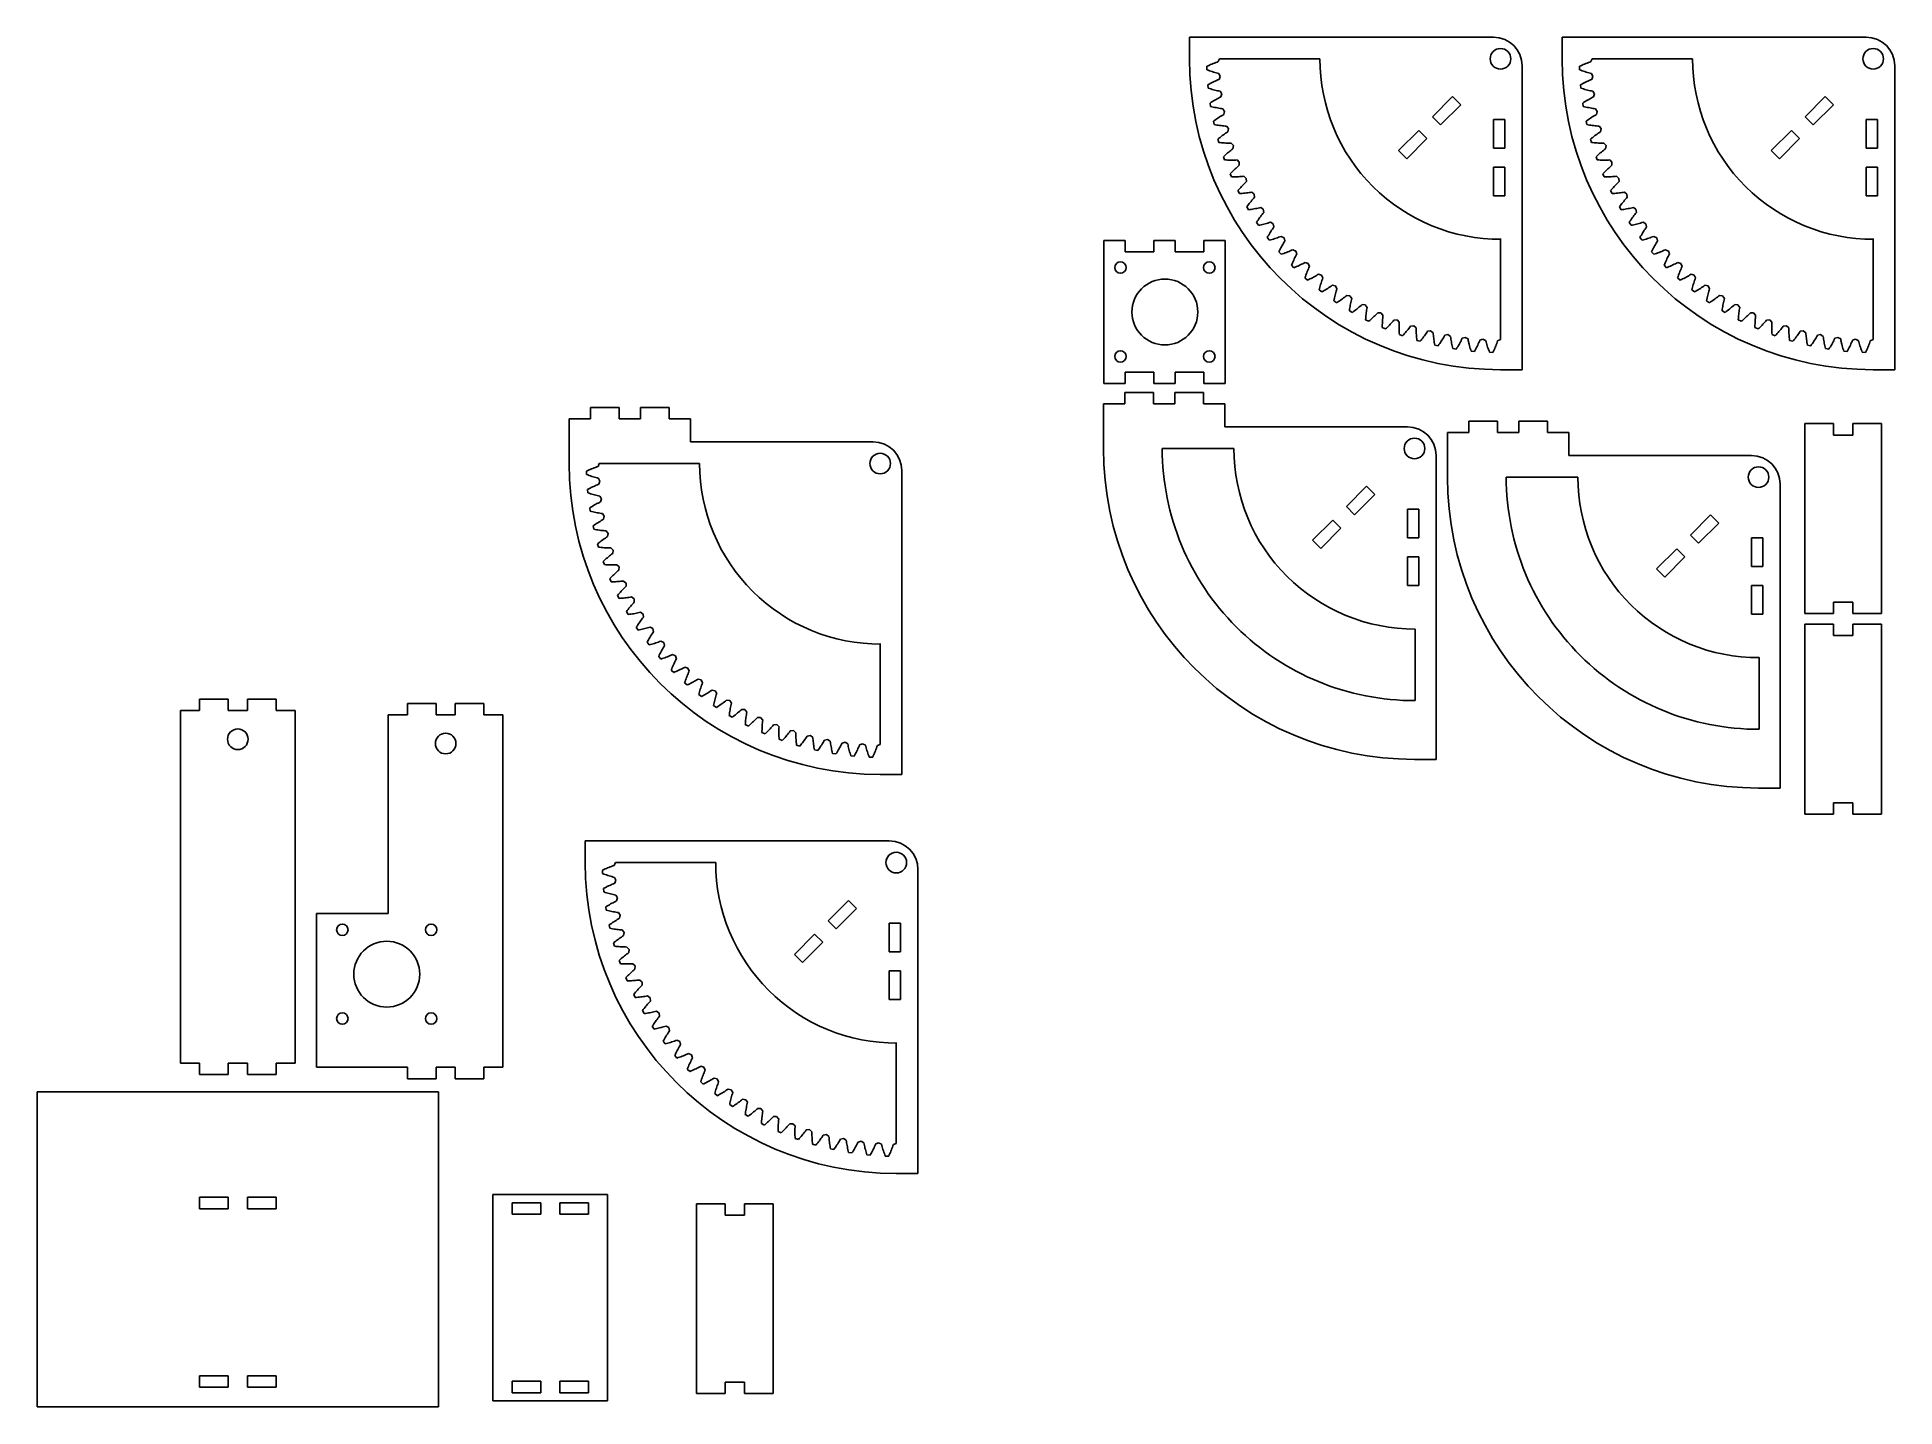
# Model space of a CAD drawing. Extents: x -1170 to -522, y -320 to 158.
import ezdxf

# ---------------------------------------------------------------- set-up
doc = ezdxf.new("R2010")
doc.units = 0
doc.linetypes.add('K5LT_BASIC', pattern=[0])
doc.layers.get('0').update_dxf_attribs({"lineweight": 25, "true_color": 0xffffff})
doc.layers.add('Системный слой', color=7, linetype='Continuous', true_color=0xffffff)

msp = doc.modelspace()

# ---------------------------------------------------------------- linework, layer by layer
at = {"color": 1, "true_color": 0xff0000}
for p, q in [((-768.03, 158.03), (-661.97, 158.03)), ((-768.03, 158.03), (-768.03, 150.47)), ((-638.03, 158.03), (-531.97, 158.03)), ((-638.03, 158.03), (-638.03, 150.47)), ((-758.87, 149.14), (-759.32, 148.98)), ((-758.42, 149.3), (-758.87, 149.14)), ((-757.97, 149.47), (-758.42, 149.3)), ((-757.53, 150.47), (-757.97, 149.47)), ((-757.53, 150.47), (-757.53, 150.47)), ((-628.87, 149.14), (-629.32, 148.98)), ((-628.42, 149.3), (-628.87, 149.14)), ((-627.97, 149.47), (-628.42, 149.3)), ((-627.53, 150.47), (-627.97, 149.47)), ((-627.53, 150.47), (-627.53, 150.47)), ((-761.55, 148.05), (-762, 147.85)), ((-762, 147.85), (-761.96, 146.66)), ((-761.96, 146.66), (-761.5, 146.48)), ((-761.1, 148.25), (-761.55, 148.05)), ((-761.5, 146.48), (-761.04, 146.31)), ((-760.66, 148.44), (-761.1, 148.25)), ((-761.04, 146.31), (-760.59, 146.15)), ((-760.21, 148.63), (-760.66, 148.44)), ((-760.59, 146.15), (-760.13, 145.99)), ((-759.77, 148.8), (-760.21, 148.63)), ((-760.13, 145.99), (-759.67, 145.84)), ((-759.32, 148.98), (-759.77, 148.8)), ((-759.67, 145.84), (-759.21, 145.7)), ((-759.03, 142.71), (-759.46, 142.51)), ((-759.21, 145.7), (-758.76, 145.56)), ((-758.59, 142.9), (-759.03, 142.71)), ((-758.76, 145.56), (-758.3, 145.43)), ((-758.15, 143.1), (-758.59, 142.9)), ((-758.3, 145.43), (-757.84, 145.29)), ((-757.72, 143.29), (-758.15, 143.1)), ((-757.84, 145.29), (-757.34, 144.32)), ((-757.34, 144.32), (-757.72, 143.29)), ((-757.34, 144.32), (-757.34, 144.32)), ((-631.55, 148.05), (-632, 147.85)), ((-632, 147.85), (-631.96, 146.66)), ((-631.96, 146.66), (-631.5, 146.48)), ((-631.1, 148.25), (-631.55, 148.05)), ((-631.5, 146.48), (-631.04, 146.31)), ((-630.66, 148.44), (-631.1, 148.25)), ((-631.04, 146.31), (-630.59, 146.15)), ((-630.21, 148.63), (-630.66, 148.44)), ((-630.59, 146.15), (-630.13, 145.99)), ((-629.77, 148.8), (-630.21, 148.63)), ((-630.13, 145.99), (-629.67, 145.84)), ((-629.32, 148.98), (-629.77, 148.8)), ((-629.67, 145.84), (-629.21, 145.7)), ((-629.03, 142.71), (-629.46, 142.51)), ((-629.21, 145.7), (-628.76, 145.56)), ((-628.59, 142.9), (-629.03, 142.71)), ((-628.76, 145.56), (-628.3, 145.43)), ((-628.15, 143.1), (-628.59, 142.9)), ((-628.3, 145.43), (-627.84, 145.29)), ((-627.72, 143.29), (-628.15, 143.1)), ((-627.84, 145.29), (-627.34, 144.32)), ((-627.34, 144.32), (-627.72, 143.29)), ((-627.34, 144.32), (-627.34, 144.32)), ((-761.2, 141.65), (-761.63, 141.42)), ((-761.63, 141.42), (-761.52, 140.23)), ((-761.52, 140.23), (-761.05, 140.08)), ((-760.76, 141.88), (-761.2, 141.65)), ((-761.05, 140.08), (-760.58, 139.94)), ((-760.33, 142.1), (-760.76, 141.88)), ((-760.58, 139.94), (-760.12, 139.81)), ((-759.9, 142.31), (-760.33, 142.1)), ((-760.12, 139.81), (-759.65, 139.68)), ((-759.46, 142.51), (-759.9, 142.31)), ((-759.65, 139.68), (-759.18, 139.56)), ((-758.77, 136.25), (-759.19, 136.02)), ((-759.18, 139.56), (-758.72, 139.45)), ((-758.34, 136.48), (-758.77, 136.25)), ((-758.72, 139.45), (-758.25, 139.34)), ((-757.92, 136.7), (-758.34, 136.48)), ((-758.25, 139.34), (-757.79, 139.24)), ((-757.5, 136.92), (-757.92, 136.7)), ((-757.79, 139.24), (-757.32, 139.13)), ((-757.07, 137.14), (-757.5, 136.92)), ((-757.32, 139.13), (-756.76, 138.19)), ((-756.76, 138.19), (-757.07, 137.14)), ((-756.76, 138.19), (-756.76, 138.19)), ((-683.29, 130.2), (-676.22, 137.27)), ((-673.39, 134.44), (-676.22, 137.27)), ((-631.2, 141.65), (-631.63, 141.42)), ((-631.63, 141.42), (-631.52, 140.23)), ((-631.52, 140.23), (-631.05, 140.08)), ((-630.76, 141.88), (-631.2, 141.65)), ((-631.05, 140.08), (-630.58, 139.94)), ((-630.33, 142.1), (-630.76, 141.88)), ((-630.58, 139.94), (-630.12, 139.81)), ((-629.9, 142.31), (-630.33, 142.1)), ((-630.12, 139.81), (-629.65, 139.68)), ((-629.46, 142.51), (-629.9, 142.31)), ((-629.65, 139.68), (-629.18, 139.56)), ((-628.77, 136.25), (-629.19, 136.02)), ((-629.18, 139.56), (-628.72, 139.45)), ((-628.34, 136.48), (-628.77, 136.25)), ((-628.72, 139.45), (-628.25, 139.34)), ((-627.92, 136.7), (-628.34, 136.48)), ((-628.25, 139.34), (-627.79, 139.24)), ((-627.5, 136.92), (-627.92, 136.7)), ((-627.79, 139.24), (-627.32, 139.13)), ((-627.07, 137.14), (-627.5, 136.92)), ((-627.32, 139.13), (-626.76, 138.19)), ((-626.76, 138.19), (-627.07, 137.14)), ((-626.76, 138.19), (-626.76, 138.19)), ((-553.29, 130.2), (-546.22, 137.27)), ((-543.39, 134.44), (-546.22, 137.27)), ((-760.44, 135.28), (-760.86, 135.03)), ((-760.86, 135.03), (-760.67, 133.85)), ((-760.67, 133.85), (-760.2, 133.73)), ((-760.03, 135.54), (-760.44, 135.28)), ((-760.2, 133.73), (-759.72, 133.62)), ((-759.61, 135.78), (-760.03, 135.54)), ((-759.72, 133.62), (-759.25, 133.51)), ((-759.19, 136.02), (-759.61, 135.78)), ((-759.25, 133.51), (-758.77, 133.42)), ((-758.77, 133.42), (-758.3, 133.33)), ((-758.08, 129.79), (-758.49, 129.53)), ((-758.3, 133.33), (-757.83, 133.24)), ((-757.68, 130.05), (-758.08, 129.79)), ((-757.83, 133.24), (-757.36, 133.16)), ((-757.27, 130.3), (-757.68, 130.05)), ((-757.36, 133.16), (-756.89, 133.09)), ((-756.86, 130.55), (-757.27, 130.3)), ((-756.89, 133.09), (-756.42, 133.01)), ((-756.45, 130.79), (-756.86, 130.55)), ((-756.04, 131.04), (-756.45, 130.79)), ((-756.42, 133.01), (-755.79, 132.11)), ((-755.79, 132.11), (-756.04, 131.04)), ((-755.79, 132.11), (-755.79, 132.11)), ((-683.29, 130.2), (-680.47, 127.37)), ((-680.47, 127.37), (-673.39, 134.44)), ((-630.44, 135.28), (-630.86, 135.03)), ((-630.86, 135.03), (-630.67, 133.85)), ((-630.67, 133.85), (-630.2, 133.73)), ((-630.03, 135.54), (-630.44, 135.28)), ((-630.2, 133.73), (-629.72, 133.62)), ((-629.61, 135.78), (-630.03, 135.54)), ((-629.72, 133.62), (-629.25, 133.51)), ((-629.19, 136.02), (-629.61, 135.78)), ((-629.25, 133.51), (-628.77, 133.42)), ((-628.77, 133.42), (-628.3, 133.33)), ((-628.08, 129.79), (-628.49, 129.53)), ((-628.3, 133.33), (-627.83, 133.24)), ((-627.68, 130.05), (-628.08, 129.79)), ((-627.83, 133.24), (-627.36, 133.16)), ((-627.27, 130.3), (-627.68, 130.05)), ((-627.36, 133.16), (-626.89, 133.09)), ((-626.86, 130.55), (-627.27, 130.3)), ((-626.89, 133.09), (-626.42, 133.01)), ((-626.45, 130.79), (-626.86, 130.55)), ((-626.04, 131.04), (-626.45, 130.79)), ((-626.42, 133.01), (-625.79, 132.11)), ((-625.79, 132.11), (-626.04, 131.04)), ((-625.79, 132.11), (-625.79, 132.11)), ((-553.29, 130.2), (-550.47, 127.37)), ((-550.47, 127.37), (-543.39, 134.44)), ((-759.29, 128.98), (-759.69, 128.69)), ((-759.69, 128.69), (-759.43, 127.53)), ((-759.43, 127.53), (-758.95, 127.44)), ((-758.89, 129.26), (-759.29, 128.98)), ((-758.95, 127.44), (-758.47, 127.36)), ((-758.49, 129.53), (-758.89, 129.26)), ((-758.47, 127.36), (-757.99, 127.29)), ((-757.99, 127.29), (-757.51, 127.22)), ((-757.51, 127.22), (-757.03, 127.16)), ((-756.98, 123.36), (-757.36, 123.06)), ((-757.03, 127.16), (-756.55, 127.1)), ((-756.59, 123.65), (-756.98, 123.36)), ((-756.2, 123.93), (-756.59, 123.65)), ((-756.55, 127.1), (-756.08, 127.05)), ((-755.81, 124.21), (-756.2, 123.93)), ((-756.08, 127.05), (-755.61, 127.01)), ((-755.42, 124.48), (-755.81, 124.21)), ((-755.61, 127.01), (-755.13, 126.96)), ((-755.02, 124.75), (-755.42, 124.48)), ((-755.13, 126.96), (-754.45, 126.1)), ((-754.63, 125.02), (-755.02, 124.75)), ((-754.45, 126.1), (-754.63, 125.02)), ((-754.45, 126.1), (-754.45, 126.1)), ((-695.08, 118.42), (-688.01, 125.49)), ((-685.18, 122.66), (-688.01, 125.49)), ((-658, 129.33), (-662, 129.33)), ((-662, 119.33), (-662, 129.33)), ((-658, 119.33), (-658, 129.33)), ((-629.29, 128.98), (-629.69, 128.69)), ((-629.69, 128.69), (-629.43, 127.53)), ((-629.43, 127.53), (-628.95, 127.44)), ((-628.89, 129.26), (-629.29, 128.98)), ((-628.95, 127.44), (-628.47, 127.36)), ((-628.49, 129.53), (-628.89, 129.26)), ((-628.47, 127.36), (-627.99, 127.29)), ((-627.99, 127.29), (-627.51, 127.22)), ((-627.51, 127.22), (-627.03, 127.16)), ((-626.98, 123.36), (-627.36, 123.06)), ((-627.03, 127.16), (-626.55, 127.1)), ((-626.59, 123.65), (-626.98, 123.36)), ((-626.2, 123.93), (-626.59, 123.65)), ((-626.55, 127.1), (-626.08, 127.05)), ((-625.81, 124.21), (-626.2, 123.93)), ((-626.08, 127.05), (-625.61, 127.01)), ((-625.42, 124.48), (-625.81, 124.21)), ((-625.61, 127.01), (-625.13, 126.96)), ((-625.02, 124.75), (-625.42, 124.48)), ((-625.13, 126.96), (-624.45, 126.1)), ((-624.63, 125.02), (-625.02, 124.75)), ((-624.45, 126.1), (-624.63, 125.02)), ((-624.45, 126.1), (-624.45, 126.1)), ((-565.08, 118.42), (-558.01, 125.49)), ((-555.18, 122.66), (-558.01, 125.49)), ((-528, 129.33), (-532, 129.33)), ((-532, 119.33), (-532, 129.33)), ((-528, 119.33), (-528, 129.33)), ((-757.74, 122.76), (-758.12, 122.45)), ((-758.12, 122.45), (-757.79, 121.3)), ((-757.79, 121.3), (-757.3, 121.25)), ((-757.36, 123.06), (-757.74, 122.76)), ((-757.3, 121.25), (-756.82, 121.19)), ((-756.82, 121.19), (-756.34, 121.15)), ((-756.34, 121.15), (-755.85, 121.11)), ((-755.85, 121.11), (-755.37, 121.08)), ((-755.45, 116.97), (-755.81, 116.64)), ((-755.08, 117.29), (-755.45, 116.97)), ((-755.37, 121.08), (-754.9, 121.06)), ((-754.71, 117.6), (-755.08, 117.29)), ((-754.9, 121.06), (-754.42, 121.04)), ((-754.34, 117.91), (-754.71, 117.6)), ((-754.42, 121.04), (-753.94, 121.02)), ((-753.97, 118.21), (-754.34, 117.91)), ((-753.6, 118.51), (-753.97, 118.21)), ((-753.94, 121.02), (-753.47, 121.01)), ((-753.22, 118.8), (-753.6, 118.51)), ((-753.47, 121.01), (-752.73, 120.19)), ((-752.85, 119.09), (-753.22, 118.8)), ((-752.73, 120.19), (-752.85, 119.09)), ((-752.73, 120.19), (-752.73, 120.19)), ((-695.08, 118.42), (-692.25, 115.59)), ((-692.25, 115.59), (-685.18, 122.66)), ((-662, 119.33), (-658, 119.33)), ((-627.74, 122.76), (-628.12, 122.45)), ((-628.12, 122.45), (-627.79, 121.3)), ((-627.79, 121.3), (-627.3, 121.25)), ((-627.36, 123.06), (-627.74, 122.76)), ((-627.3, 121.25), (-626.82, 121.19)), ((-626.82, 121.19), (-626.34, 121.15)), ((-626.34, 121.15), (-625.85, 121.11)), ((-625.85, 121.11), (-625.37, 121.08)), ((-625.45, 116.97), (-625.81, 116.64)), ((-625.08, 117.29), (-625.45, 116.97)), ((-625.37, 121.08), (-624.9, 121.06)), ((-624.71, 117.6), (-625.08, 117.29)), ((-624.9, 121.06), (-624.42, 121.04)), ((-624.34, 117.91), (-624.71, 117.6)), ((-624.42, 121.04), (-623.94, 121.02)), ((-623.97, 118.21), (-624.34, 117.91)), ((-623.6, 118.51), (-623.97, 118.21)), ((-623.94, 121.02), (-623.47, 121.01)), ((-623.22, 118.8), (-623.6, 118.51)), ((-623.47, 121.01), (-622.73, 120.19)), ((-622.85, 119.09), (-623.22, 118.8)), ((-622.73, 120.19), (-622.85, 119.09)), ((-622.73, 120.19), (-622.73, 120.19)), ((-565.08, 118.42), (-562.25, 115.59)), ((-562.25, 115.59), (-555.18, 122.66)), ((-532, 119.33), (-528, 119.33)), ((-755.81, 116.64), (-756.17, 116.31)), ((-756.17, 116.31), (-755.77, 115.19)), ((-755.77, 115.19), (-755.28, 115.16)), ((-755.28, 115.16), (-754.79, 115.14)), ((-754.79, 115.14), (-754.3, 115.13)), ((-754.3, 115.13), (-753.82, 115.12)), ((-753.5, 110.66), (-753.83, 110.31)), ((-753.83, 110.31), (-753.36, 109.22)), ((-753.82, 115.12), (-753.34, 115.12)), ((-753.15, 111.01), (-753.5, 110.66)), ((-753.34, 115.12), (-752.86, 115.13)), ((-752.81, 111.36), (-753.15, 111.01)), ((-752.86, 115.13), (-752.38, 115.14)), ((-752.46, 111.69), (-752.81, 111.36)), ((-752.11, 112.02), (-752.46, 111.69)), ((-752.38, 115.14), (-751.91, 115.15)), ((-751.76, 112.35), (-752.11, 112.02)), ((-751.91, 115.15), (-751.43, 115.17)), ((-751.4, 112.66), (-751.76, 112.35)), ((-751.43, 115.17), (-750.65, 114.39)), ((-751.05, 112.98), (-751.4, 112.66)), ((-750.69, 113.3), (-751.05, 112.98)), ((-750.65, 114.39), (-750.69, 113.3)), ((-750.65, 114.39), (-750.65, 114.39)), ((-658, 112.67), (-662, 112.67)), ((-662, 102.67), (-662, 112.67)), ((-658, 102.67), (-658, 112.67)), ((-625.81, 116.64), (-626.17, 116.31)), ((-626.17, 116.31), (-625.77, 115.19)), ((-625.77, 115.19), (-625.28, 115.16)), ((-625.28, 115.16), (-624.79, 115.14)), ((-624.79, 115.14), (-624.3, 115.13)), ((-624.3, 115.13), (-623.82, 115.12)), ((-623.5, 110.66), (-623.83, 110.31)), ((-623.83, 110.31), (-623.36, 109.22)), ((-623.82, 115.12), (-623.34, 115.12)), ((-623.15, 111.01), (-623.5, 110.66)), ((-623.34, 115.12), (-622.86, 115.13)), ((-622.81, 111.36), (-623.15, 111.01)), ((-622.86, 115.13), (-622.38, 115.14)), ((-622.46, 111.69), (-622.81, 111.36)), ((-622.11, 112.02), (-622.46, 111.69)), ((-622.38, 115.14), (-621.91, 115.15)), ((-621.76, 112.35), (-622.11, 112.02)), ((-621.91, 115.15), (-621.43, 115.17)), ((-621.4, 112.66), (-621.76, 112.35)), ((-621.43, 115.17), (-620.65, 114.39)), ((-621.05, 112.98), (-621.4, 112.66)), ((-620.69, 113.3), (-621.05, 112.98)), ((-620.65, 114.39), (-620.69, 113.3)), ((-620.65, 114.39), (-620.65, 114.39)), ((-528, 112.67), (-532, 112.67)), ((-532, 102.67), (-532, 112.67)), ((-528, 102.67), (-528, 112.67)), ((-753.36, 109.22), (-752.87, 109.22)), ((-752.87, 109.22), (-752.38, 109.23)), ((-752.38, 109.23), (-751.9, 109.25)), ((-751.9, 109.25), (-751.42, 109.27)), ((-751.42, 109.27), (-750.94, 109.3)), ((-750.81, 104.84), (-751.13, 104.47)), ((-751.13, 104.47), (-750.59, 103.41)), ((-750.94, 109.3), (-750.46, 109.34)), ((-750.49, 105.21), (-750.81, 104.84)), ((-750.17, 105.58), (-750.49, 105.21)), ((-750.46, 109.34), (-749.98, 109.38)), ((-749.84, 105.93), (-750.17, 105.58)), ((-749.98, 109.38), (-749.51, 109.42)), ((-749.52, 106.28), (-749.84, 105.93)), ((-749.18, 106.63), (-749.52, 106.28)), ((-749.51, 109.42), (-749.03, 109.46)), ((-748.85, 106.97), (-749.18, 106.63)), ((-749.03, 109.46), (-748.2, 108.74)), ((-748.51, 107.31), (-748.85, 106.97)), ((-748.18, 107.65), (-748.51, 107.31)), ((-748.2, 108.74), (-748.2, 108.74)), ((-748.2, 108.74), (-748.18, 107.65)), ((-748.17, 103.64), (-747.7, 103.71)), ((-747.7, 103.71), (-747.22, 103.78)), ((-747.22, 103.78), (-746.75, 103.85)), ((-746.75, 103.85), (-746.28, 103.93)), ((-746.28, 103.93), (-745.41, 103.26)), ((-623.36, 109.22), (-622.87, 109.22)), ((-622.87, 109.22), (-622.38, 109.23)), ((-622.38, 109.23), (-621.9, 109.25)), ((-621.9, 109.25), (-621.42, 109.27)), ((-621.42, 109.27), (-620.94, 109.3)), ((-620.81, 104.84), (-621.13, 104.47)), ((-621.13, 104.47), (-620.59, 103.41)), ((-620.94, 109.3), (-620.46, 109.34)), ((-620.49, 105.21), (-620.81, 104.84)), ((-620.17, 105.58), (-620.49, 105.21)), ((-620.46, 109.34), (-619.98, 109.38)), ((-619.84, 105.93), (-620.17, 105.58)), ((-619.98, 109.38), (-619.51, 109.42)), ((-619.52, 106.28), (-619.84, 105.93)), ((-619.18, 106.63), (-619.52, 106.28)), ((-619.51, 109.42), (-619.03, 109.46)), ((-618.85, 106.97), (-619.18, 106.63)), ((-619.03, 109.46), (-618.2, 108.74)), ((-618.51, 107.31), (-618.85, 106.97)), ((-618.18, 107.65), (-618.51, 107.31)), ((-618.2, 108.74), (-618.2, 108.74)), ((-618.2, 108.74), (-618.18, 107.65)), ((-618.17, 103.64), (-617.7, 103.71)), ((-617.7, 103.71), (-617.22, 103.78)), ((-617.22, 103.78), (-616.75, 103.85)), ((-616.75, 103.85), (-616.28, 103.93)), ((-616.28, 103.93), (-615.41, 103.26)), ((-750.59, 103.41), (-750.1, 103.44)), ((-750.1, 103.44), (-749.61, 103.48)), ((-749.61, 103.48), (-749.13, 103.53)), ((-749.13, 103.53), (-748.65, 103.58)), ((-748.65, 103.58), (-748.17, 103.64)), ((-747.77, 99.2), (-748.06, 98.81)), ((-748.06, 98.81), (-747.45, 97.78)), ((-747.47, 99.59), (-747.77, 99.2)), ((-747.17, 99.97), (-747.47, 99.59)), ((-747.45, 97.78), (-746.96, 97.85)), ((-746.87, 100.35), (-747.17, 99.97)), ((-746.96, 97.85), (-746.48, 97.92)), ((-746.56, 100.72), (-746.87, 100.35)), ((-746.25, 101.09), (-746.56, 100.72)), ((-746.48, 97.92), (-746, 98)), ((-745.94, 101.45), (-746.25, 101.09)), ((-746, 98), (-745.53, 98.08)), ((-745.63, 101.81), (-745.94, 101.45)), ((-745.31, 102.16), (-745.63, 101.81)), ((-745.53, 98.08), (-745.05, 98.17)), ((-745.41, 103.26), (-745.41, 103.26)), ((-745.41, 103.26), (-745.31, 102.16)), ((-745.05, 98.17), (-744.58, 98.26)), ((-744.58, 98.26), (-744.12, 98.37)), ((-744.12, 98.37), (-743.65, 98.47)), ((-743.65, 98.47), (-743.19, 98.57)), ((-743.19, 98.57), (-742.27, 97.96)), ((-742.27, 97.96), (-742.27, 97.96)), ((-742.27, 97.96), (-742.11, 96.87)), ((-662, 102.67), (-658, 102.67)), ((-620.59, 103.41), (-620.1, 103.44)), ((-620.1, 103.44), (-619.61, 103.48)), ((-619.61, 103.48), (-619.13, 103.53)), ((-619.13, 103.53), (-618.65, 103.58)), ((-618.65, 103.58), (-618.17, 103.64)), ((-617.77, 99.2), (-618.06, 98.81)), ((-618.06, 98.81), (-617.45, 97.78)), ((-617.47, 99.59), (-617.77, 99.2)), ((-617.17, 99.97), (-617.47, 99.59)), ((-617.45, 97.78), (-616.96, 97.85)), ((-616.87, 100.35), (-617.17, 99.97)), ((-616.96, 97.85), (-616.48, 97.92)), ((-616.56, 100.72), (-616.87, 100.35)), ((-616.25, 101.09), (-616.56, 100.72)), ((-616.48, 97.92), (-616, 98)), ((-615.94, 101.45), (-616.25, 101.09)), ((-616, 98), (-615.53, 98.08)), ((-615.63, 101.81), (-615.94, 101.45)), ((-615.31, 102.16), (-615.63, 101.81)), ((-615.53, 98.08), (-615.05, 98.17)), ((-615.41, 103.26), (-615.41, 103.26)), ((-615.41, 103.26), (-615.31, 102.16)), ((-615.05, 98.17), (-614.58, 98.26)), ((-614.58, 98.26), (-614.12, 98.37)), ((-614.12, 98.37), (-613.65, 98.47)), ((-613.65, 98.47), (-613.19, 98.57)), ((-613.19, 98.57), (-612.27, 97.96)), ((-612.27, 97.96), (-612.27, 97.96)), ((-612.27, 97.96), (-612.11, 96.87)), ((-532, 102.67), (-528, 102.67)), ((-744.37, 93.76), (-744.64, 93.35)), ((-744.64, 93.35), (-743.97, 92.37)), ((-744.1, 94.17), (-744.37, 93.76)), ((-743.83, 94.57), (-744.1, 94.17)), ((-743.97, 92.37), (-743.49, 92.46)), ((-743.55, 94.96), (-743.83, 94.57)), ((-743.27, 95.35), (-743.55, 94.96)), ((-743.49, 92.46), (-743.01, 92.56)), ((-742.98, 95.74), (-743.27, 95.35)), ((-743.01, 92.56), (-742.54, 92.67)), ((-742.69, 96.12), (-742.98, 95.74)), ((-742.4, 96.5), (-742.69, 96.12)), ((-742.54, 92.67), (-742.07, 92.78)), ((-742.11, 96.87), (-742.4, 96.5)), ((-742.07, 92.78), (-741.6, 92.9)), ((-741.6, 92.9), (-741.14, 93.03)), ((-741.14, 93.03), (-740.68, 93.16)), ((-740.68, 93.16), (-740.22, 93.29)), ((-740.22, 93.29), (-739.76, 93.42)), ((-739.76, 93.42), (-738.81, 92.87)), ((-739.12, 91), (-739.38, 90.61)), ((-738.85, 91.4), (-739.12, 91)), ((-738.58, 91.79), (-738.85, 91.4)), ((-738.81, 92.87), (-738.81, 92.87)), ((-738.81, 92.87), (-738.58, 91.79)), ((-614.37, 93.76), (-614.64, 93.35)), ((-614.64, 93.35), (-613.97, 92.37)), ((-614.1, 94.17), (-614.37, 93.76)), ((-613.83, 94.57), (-614.1, 94.17)), ((-613.97, 92.37), (-613.49, 92.46)), ((-613.55, 94.96), (-613.83, 94.57)), ((-613.27, 95.35), (-613.55, 94.96)), ((-613.49, 92.46), (-613.01, 92.56)), ((-612.98, 95.74), (-613.27, 95.35)), ((-613.01, 92.56), (-612.54, 92.67)), ((-612.69, 96.12), (-612.98, 95.74)), ((-612.4, 96.5), (-612.69, 96.12)), ((-612.54, 92.67), (-612.07, 92.78)), ((-612.11, 96.87), (-612.4, 96.5)), ((-612.07, 92.78), (-611.6, 92.9)), ((-611.6, 92.9), (-611.14, 93.03)), ((-611.14, 93.03), (-610.68, 93.16)), ((-610.68, 93.16), (-610.22, 93.29)), ((-610.22, 93.29), (-609.76, 93.42)), ((-609.76, 93.42), (-608.81, 92.87)), ((-609.12, 91), (-609.38, 90.61)), ((-608.85, 91.4), (-609.12, 91)), ((-608.58, 91.79), (-608.85, 91.4)), ((-608.81, 92.87), (-608.81, 92.87)), ((-608.81, 92.87), (-608.58, 91.79)), ((-797.92, 37.1), (-797.92, 87.1)), ((-790.49, 87.1), (-797.92, 87.1)), ((-790.49, 83.1), (-790.49, 87.1)), ((-773.06, 87.1), (-780.49, 87.1)), ((-780.49, 87.1), (-780.49, 83.1)), ((-773.06, 83.1), (-773.06, 87.1)), ((-755.62, 87.1), (-763.06, 87.1)), ((-763.06, 87.1), (-763.06, 83.1)), ((-755.62, 87.1), (-755.62, 37.1)), ((-740.64, 88.55), (-740.88, 88.12)), ((-740.88, 88.12), (-740.15, 87.18)), ((-740.4, 88.97), (-740.64, 88.55)), ((-740.15, 89.39), (-740.4, 88.97)), ((-739.9, 89.8), (-740.15, 89.39)), ((-740.15, 87.18), (-739.68, 87.3)), ((-739.64, 90.21), (-739.9, 89.8)), ((-739.68, 87.3), (-739.21, 87.44)), ((-739.38, 90.61), (-739.64, 90.21)), ((-739.21, 87.44), (-738.74, 87.57)), ((-738.74, 87.57), (-738.28, 87.71)), ((-738.28, 87.71), (-737.82, 87.86)), ((-737.82, 87.86), (-737.37, 88.02)), ((-737.37, 88.02), (-736.92, 88.17)), ((-736.92, 88.17), (-736.47, 88.33)), ((-736.47, 88.33), (-736.02, 88.49)), ((-736.16, 84.44), (-736.38, 84.01)), ((-735.93, 84.87), (-736.16, 84.44)), ((-736.02, 88.49), (-735.04, 88)), ((-735.7, 85.29), (-735.93, 84.87)), ((-735.46, 85.71), (-735.7, 85.29)), ((-735.22, 86.12), (-735.46, 85.71)), ((-734.98, 86.53), (-735.22, 86.12)), ((-735.04, 88), (-735.04, 88)), ((-735.04, 88), (-734.74, 86.95)), ((-734.74, 86.95), (-734.98, 86.53)), ((-659.53, 52.47), (-659.53, 87.47)), ((-610.64, 88.55), (-610.88, 88.12)), ((-610.88, 88.12), (-610.15, 87.18)), ((-610.4, 88.97), (-610.64, 88.55)), ((-610.15, 89.39), (-610.4, 88.97)), ((-609.9, 89.8), (-610.15, 89.39)), ((-610.15, 87.18), (-609.68, 87.3)), ((-609.64, 90.21), (-609.9, 89.8)), ((-609.68, 87.3), (-609.21, 87.44)), ((-609.38, 90.61), (-609.64, 90.21)), ((-609.21, 87.44), (-608.74, 87.57)), ((-608.74, 87.57), (-608.28, 87.71)), ((-608.28, 87.71), (-607.82, 87.86)), ((-607.82, 87.86), (-607.37, 88.02)), ((-607.37, 88.02), (-606.92, 88.17)), ((-606.92, 88.17), (-606.47, 88.33)), ((-606.47, 88.33), (-606.02, 88.49)), ((-606.16, 84.44), (-606.38, 84.01)), ((-605.93, 84.87), (-606.16, 84.44)), ((-606.02, 88.49), (-605.04, 88)), ((-605.7, 85.29), (-605.93, 84.87)), ((-605.46, 85.71), (-605.7, 85.29)), ((-605.22, 86.12), (-605.46, 85.71)), ((-604.98, 86.53), (-605.22, 86.12)), ((-605.04, 88), (-605.04, 88)), ((-605.04, 88), (-604.74, 86.95)), ((-604.74, 86.95), (-604.98, 86.53)), ((-529.53, 52.47), (-529.53, 87.47)), ((-780.49, 83.1), (-790.49, 83.1)), ((-763.06, 83.1), (-773.06, 83.1)), ((-736.6, 83.58), (-736.81, 83.13)), ((-736.81, 83.13), (-736.02, 82.24)), ((-736.38, 84.01), (-736.6, 83.58)), ((-736.02, 82.24), (-735.56, 82.4)), ((-735.56, 82.4), (-735.1, 82.56)), ((-735.1, 82.56), (-734.64, 82.72)), ((-734.64, 82.72), (-734.19, 82.89)), ((-734.19, 82.89), (-733.74, 83.07)), ((-733.74, 83.07), (-733.3, 83.25)), ((-733.3, 83.25), (-732.86, 83.44)), ((-732.86, 83.44), (-732.42, 83.63)), ((-732.24, 78.87), (-732.43, 78.42)), ((-732.43, 78.42), (-731.58, 77.57)), ((-732.42, 83.63), (-731.98, 83.81)), ((-732.05, 79.32), (-732.24, 78.87)), ((-731.86, 79.76), (-732.05, 79.32)), ((-731.98, 83.81), (-730.97, 83.39)), ((-731.66, 80.2), (-731.86, 79.76)), ((-731.46, 80.64), (-731.66, 80.2)), ((-731.25, 81.07), (-731.46, 80.64)), ((-731.03, 81.5), (-731.25, 81.07)), ((-731.13, 77.76), (-730.68, 77.95)), ((-730.82, 81.92), (-731.03, 81.5)), ((-730.97, 83.39), (-730.97, 83.39)), ((-730.97, 83.39), (-730.6, 82.35)), ((-730.6, 82.35), (-730.82, 81.92)), ((-730.68, 77.95), (-730.24, 78.14)), ((-730.24, 78.14), (-729.8, 78.34)), ((-729.8, 78.34), (-729.36, 78.54)), ((-729.36, 78.54), (-728.93, 78.75)), ((-728.93, 78.75), (-728.5, 78.97)), ((-728.5, 78.97), (-728.08, 79.18)), ((-728.08, 79.18), (-727.65, 79.4)), ((-727.65, 79.4), (-726.61, 79.03)), ((-726.61, 79.03), (-726.61, 79.03)), ((-726.61, 79.03), (-726.19, 78.02)), ((-726.19, 78.02), (-726.37, 77.58)), ((-606.6, 83.58), (-606.81, 83.13)), ((-606.81, 83.13), (-606.02, 82.24)), ((-606.38, 84.01), (-606.6, 83.58)), ((-606.02, 82.24), (-605.56, 82.4)), ((-605.56, 82.4), (-605.1, 82.56)), ((-605.1, 82.56), (-604.64, 82.72)), ((-604.64, 82.72), (-604.19, 82.89)), ((-604.19, 82.89), (-603.74, 83.07)), ((-603.74, 83.07), (-603.3, 83.25)), ((-603.3, 83.25), (-602.86, 83.44)), ((-602.86, 83.44), (-602.42, 83.63)), ((-602.24, 78.87), (-602.43, 78.42)), ((-602.43, 78.42), (-601.58, 77.57)), ((-602.42, 83.63), (-601.98, 83.81)), ((-602.05, 79.32), (-602.24, 78.87)), ((-601.86, 79.76), (-602.05, 79.32)), ((-601.98, 83.81), (-600.97, 83.39)), ((-601.66, 80.2), (-601.86, 79.76)), ((-601.46, 80.64), (-601.66, 80.2)), ((-601.25, 81.07), (-601.46, 80.64)), ((-601.03, 81.5), (-601.25, 81.07)), ((-601.13, 77.76), (-600.68, 77.95)), ((-600.82, 81.92), (-601.03, 81.5)), ((-600.97, 83.39), (-600.97, 83.39)), ((-600.97, 83.39), (-600.6, 82.35)), ((-600.6, 82.35), (-600.82, 81.92)), ((-600.68, 77.95), (-600.24, 78.14)), ((-600.24, 78.14), (-599.8, 78.34)), ((-599.8, 78.34), (-599.36, 78.54)), ((-599.36, 78.54), (-598.93, 78.75)), ((-598.93, 78.75), (-598.5, 78.97)), ((-598.5, 78.97), (-598.08, 79.18)), ((-598.08, 79.18), (-597.65, 79.4)), ((-597.65, 79.4), (-596.61, 79.03)), ((-596.61, 79.03), (-596.61, 79.03)), ((-596.61, 79.03), (-596.19, 78.02)), ((-596.19, 78.02), (-596.37, 77.58)), ((-731.58, 77.57), (-731.13, 77.76)), ((-727.6, 74.44), (-727.76, 73.98)), ((-727.76, 73.98), (-726.87, 73.19)), ((-727.44, 74.9), (-727.6, 74.44)), ((-727.28, 75.36), (-727.44, 74.9)), ((-727.11, 75.81), (-727.28, 75.36)), ((-726.93, 76.26), (-727.11, 75.81)), ((-726.75, 76.7), (-726.93, 76.26)), ((-726.87, 73.19), (-726.42, 73.4)), ((-726.56, 77.14), (-726.75, 76.7)), ((-726.37, 77.58), (-726.56, 77.14)), ((-726.42, 73.4), (-725.99, 73.62)), ((-725.99, 73.62), (-725.56, 73.84)), ((-725.56, 73.84), (-725.13, 74.07)), ((-725.13, 74.07), (-724.71, 74.3)), ((-724.71, 74.3), (-724.29, 74.54)), ((-724.29, 74.54), (-723.88, 74.78)), ((-723.88, 74.78), (-723.47, 75.02)), ((-723.47, 75.02), (-723.05, 75.26)), ((-723.05, 75.26), (-722, 74.96)), ((-722.29, 71.72), (-722.43, 71.26)), ((-722.14, 72.18), (-722.29, 71.72)), ((-721.98, 72.63), (-722.14, 72.18)), ((-722, 74.96), (-722, 74.96)), ((-722, 74.96), (-721.51, 73.98)), ((-721.83, 73.08), (-721.98, 72.63)), ((-721.67, 73.53), (-721.83, 73.08)), ((-721.51, 73.98), (-721.67, 73.53)), ((-718.6, 71.15), (-718.21, 71.42)), ((-718.21, 71.42), (-717.13, 71.19)), ((-601.58, 77.57), (-601.13, 77.76)), ((-597.6, 74.44), (-597.76, 73.98)), ((-597.76, 73.98), (-596.87, 73.19)), ((-597.44, 74.9), (-597.6, 74.44)), ((-597.28, 75.36), (-597.44, 74.9)), ((-597.11, 75.81), (-597.28, 75.36)), ((-596.93, 76.26), (-597.11, 75.81)), ((-596.75, 76.7), (-596.93, 76.26)), ((-596.87, 73.19), (-596.42, 73.4)), ((-596.56, 77.14), (-596.75, 76.7)), ((-596.37, 77.58), (-596.56, 77.14)), ((-596.42, 73.4), (-595.99, 73.62)), ((-595.99, 73.62), (-595.56, 73.84)), ((-595.56, 73.84), (-595.13, 74.07)), ((-595.13, 74.07), (-594.71, 74.3)), ((-594.71, 74.3), (-594.29, 74.54)), ((-594.29, 74.54), (-593.88, 74.78)), ((-593.88, 74.78), (-593.47, 75.02)), ((-593.47, 75.02), (-593.05, 75.26)), ((-593.05, 75.26), (-592, 74.96)), ((-592.29, 71.72), (-592.43, 71.26)), ((-592.14, 72.18), (-592.29, 71.72)), ((-591.98, 72.63), (-592.14, 72.18)), ((-592, 74.96), (-592, 74.96)), ((-592, 74.96), (-591.51, 73.98)), ((-591.83, 73.08), (-591.98, 72.63)), ((-591.67, 73.53), (-591.83, 73.08)), ((-591.51, 73.98), (-591.67, 73.53)), ((-588.6, 71.15), (-588.21, 71.42)), ((-588.21, 71.42), (-587.13, 71.19)), ((-722.7, 70.32), (-722.82, 69.85)), ((-722.82, 69.85), (-721.88, 69.12)), ((-722.56, 70.79), (-722.7, 70.32)), ((-722.43, 71.26), (-722.56, 70.79)), ((-721.88, 69.12), (-721.45, 69.36)), ((-721.45, 69.36), (-721.03, 69.6)), ((-721.03, 69.6), (-720.61, 69.85)), ((-720.61, 69.85), (-720.2, 70.1)), ((-720.2, 70.1), (-719.79, 70.36)), ((-719.79, 70.36), (-719.39, 70.62)), ((-719.39, 70.62), (-719, 70.88)), ((-719, 70.88), (-718.6, 71.15)), ((-717.54, 66.51), (-717.63, 66.03)), ((-717.63, 66.03), (-716.65, 65.36)), ((-717.44, 66.99), (-717.54, 66.51)), ((-717.33, 67.46), (-717.44, 66.99)), ((-717.22, 67.93), (-717.33, 67.46)), ((-717.1, 68.4), (-717.22, 67.93)), ((-717.13, 71.19), (-717.13, 71.19)), ((-717.13, 71.19), (-716.58, 70.24)), ((-716.97, 68.86), (-717.1, 68.4)), ((-716.84, 69.32), (-716.97, 68.86)), ((-716.71, 69.78), (-716.84, 69.32)), ((-716.58, 70.24), (-716.71, 69.78)), ((-716.65, 65.36), (-716.24, 65.63)), ((-716.24, 65.63), (-715.83, 65.9)), ((-715.83, 65.9), (-715.43, 66.17)), ((-715.43, 66.17), (-715.04, 66.45)), ((-715.04, 66.45), (-714.65, 66.73)), ((-714.65, 66.73), (-714.26, 67.02)), ((-714.26, 67.02), (-713.88, 67.31)), ((-713.88, 67.31), (-713.5, 67.6)), ((-713.5, 67.6), (-713.13, 67.89)), ((-713.13, 67.89), (-712.04, 67.73)), ((-712.04, 67.73), (-712.04, 67.73)), ((-712.04, 67.73), (-711.43, 66.81)), ((-711.83, 64.95), (-711.92, 64.47)), ((-711.74, 65.42), (-711.83, 64.95)), ((-711.63, 65.88), (-711.74, 65.42)), ((-711.53, 66.35), (-711.63, 65.88)), ((-711.43, 66.81), (-711.53, 66.35)), ((-592.7, 70.32), (-592.82, 69.85)), ((-592.82, 69.85), (-591.88, 69.12)), ((-592.56, 70.79), (-592.7, 70.32)), ((-592.43, 71.26), (-592.56, 70.79)), ((-591.88, 69.12), (-591.45, 69.36)), ((-591.45, 69.36), (-591.03, 69.6)), ((-591.03, 69.6), (-590.61, 69.85)), ((-590.61, 69.85), (-590.2, 70.1)), ((-590.2, 70.1), (-589.79, 70.36)), ((-589.79, 70.36), (-589.39, 70.62)), ((-589.39, 70.62), (-589, 70.88)), ((-589, 70.88), (-588.6, 71.15)), ((-587.54, 66.51), (-587.63, 66.03)), ((-587.63, 66.03), (-586.65, 65.36)), ((-587.44, 66.99), (-587.54, 66.51)), ((-587.33, 67.46), (-587.44, 66.99)), ((-587.22, 67.93), (-587.33, 67.46)), ((-587.1, 68.4), (-587.22, 67.93)), ((-587.13, 71.19), (-587.13, 71.19)), ((-587.13, 71.19), (-586.58, 70.24)), ((-586.97, 68.86), (-587.1, 68.4)), ((-586.84, 69.32), (-586.97, 68.86)), ((-586.71, 69.78), (-586.84, 69.32)), ((-586.58, 70.24), (-586.71, 69.78)), ((-586.65, 65.36), (-586.24, 65.63)), ((-586.24, 65.63), (-585.83, 65.9)), ((-585.83, 65.9), (-585.43, 66.17)), ((-585.43, 66.17), (-585.04, 66.45)), ((-585.04, 66.45), (-584.65, 66.73)), ((-584.65, 66.73), (-584.26, 67.02)), ((-584.26, 67.02), (-583.88, 67.31)), ((-583.88, 67.31), (-583.5, 67.6)), ((-583.5, 67.6), (-583.13, 67.89)), ((-583.13, 67.89), (-582.04, 67.73)), ((-582.04, 67.73), (-582.04, 67.73)), ((-582.04, 67.73), (-581.43, 66.81)), ((-581.83, 64.95), (-581.92, 64.47)), ((-581.74, 65.42), (-581.83, 64.95)), ((-581.63, 65.88), (-581.74, 65.42)), ((-581.53, 66.35), (-581.63, 65.88)), ((-581.43, 66.81), (-581.53, 66.35)), ((-712.15, 63.04), (-712.22, 62.55)), ((-712.22, 62.55), (-711.19, 61.94)), ((-712.08, 63.52), (-712.15, 63.04)), ((-712, 64), (-712.08, 63.52)), ((-711.92, 64.47), (-712, 64)), ((-711.19, 61.94), (-710.8, 62.23)), ((-710.8, 62.23), (-710.41, 62.53)), ((-710.41, 62.53), (-710.03, 62.83)), ((-710.03, 62.83), (-709.65, 63.13)), ((-709.65, 63.13), (-709.28, 63.44)), ((-709.28, 63.44), (-708.91, 63.75)), ((-708.91, 63.75), (-708.55, 64.06)), ((-708.55, 64.06), (-708.19, 64.37)), ((-708.19, 64.37), (-707.84, 64.69)), ((-707.84, 64.69), (-706.74, 64.59)), ((-706.74, 64.59), (-706.74, 64.59)), ((-706.74, 64.59), (-706.07, 63.72)), ((-706.56, 59.9), (-706.59, 59.41)), ((-706.59, 59.41), (-705.53, 58.87)), ((-706.52, 60.39), (-706.56, 59.9)), ((-706.47, 60.87), (-706.52, 60.39)), ((-706.42, 61.35), (-706.47, 60.87)), ((-706.36, 61.83), (-706.42, 61.35)), ((-706.29, 62.3), (-706.36, 61.83)), ((-706.22, 62.78), (-706.29, 62.3)), ((-706.15, 63.25), (-706.22, 62.78)), ((-706.07, 63.72), (-706.15, 63.25)), ((-705.53, 58.87), (-705.16, 59.19)), ((-705.16, 59.19), (-704.79, 59.51)), ((-704.79, 59.51), (-704.42, 59.83)), ((-704.42, 59.83), (-704.07, 60.16)), ((-704.07, 60.16), (-703.72, 60.48)), ((-703.72, 60.48), (-703.37, 60.82)), ((-703.37, 60.82), (-703.03, 61.15)), ((-703.03, 61.15), (-702.69, 61.49)), ((-702.69, 61.49), (-702.35, 61.82)), ((-702.35, 61.82), (-701.26, 61.8)), ((-701.26, 61.8), (-701.26, 61.8)), ((-701.26, 61.8), (-700.54, 60.97)), ((-700.73, 58.58), (-700.75, 58.1)), ((-700.7, 59.06), (-700.73, 58.58)), ((-700.66, 59.54), (-700.7, 59.06)), ((-700.62, 60.02), (-700.66, 59.54)), ((-700.58, 60.49), (-700.62, 60.02)), ((-700.54, 60.97), (-700.58, 60.49)), ((-697.65, 58.24), (-697.34, 58.6)), ((-697.34, 58.6), (-697.02, 58.95)), ((-697.02, 58.95), (-696.7, 59.31)), ((-696.7, 59.31), (-695.61, 59.35)), ((-695.61, 59.35), (-695.61, 59.35)), ((-695.61, 59.35), (-694.83, 58.57)), ((-694.83, 58.57), (-694.85, 58.09)), ((-582.15, 63.04), (-582.22, 62.55)), ((-582.22, 62.55), (-581.19, 61.94)), ((-582.08, 63.52), (-582.15, 63.04)), ((-582, 64), (-582.08, 63.52)), ((-581.92, 64.47), (-582, 64)), ((-581.19, 61.94), (-580.8, 62.23)), ((-580.8, 62.23), (-580.41, 62.53)), ((-580.41, 62.53), (-580.03, 62.83)), ((-580.03, 62.83), (-579.65, 63.13)), ((-579.65, 63.13), (-579.28, 63.44)), ((-579.28, 63.44), (-578.91, 63.75)), ((-578.91, 63.75), (-578.55, 64.06)), ((-578.55, 64.06), (-578.19, 64.37)), ((-578.19, 64.37), (-577.84, 64.69)), ((-577.84, 64.69), (-576.74, 64.59)), ((-576.74, 64.59), (-576.74, 64.59)), ((-576.74, 64.59), (-576.07, 63.72)), ((-576.56, 59.9), (-576.59, 59.41)), ((-576.59, 59.41), (-575.53, 58.87)), ((-576.52, 60.39), (-576.56, 59.9)), ((-576.47, 60.87), (-576.52, 60.39)), ((-576.42, 61.35), (-576.47, 60.87)), ((-576.36, 61.83), (-576.42, 61.35)), ((-576.29, 62.3), (-576.36, 61.83)), ((-576.22, 62.78), (-576.29, 62.3)), ((-576.15, 63.25), (-576.22, 62.78)), ((-576.07, 63.72), (-576.15, 63.25)), ((-575.53, 58.87), (-575.16, 59.19)), ((-575.16, 59.19), (-574.79, 59.51)), ((-574.79, 59.51), (-574.42, 59.83)), ((-574.42, 59.83), (-574.07, 60.16)), ((-574.07, 60.16), (-573.72, 60.48)), ((-573.72, 60.48), (-573.37, 60.82)), ((-573.37, 60.82), (-573.03, 61.15)), ((-573.03, 61.15), (-572.69, 61.49)), ((-572.69, 61.49), (-572.35, 61.82)), ((-572.35, 61.82), (-571.26, 61.8)), ((-571.26, 61.8), (-571.26, 61.8)), ((-571.26, 61.8), (-570.54, 60.97)), ((-570.73, 58.58), (-570.75, 58.1)), ((-570.7, 59.06), (-570.73, 58.58)), ((-570.66, 59.54), (-570.7, 59.06)), ((-570.62, 60.02), (-570.66, 59.54)), ((-570.58, 60.49), (-570.62, 60.02)), ((-570.54, 60.97), (-570.58, 60.49)), ((-567.65, 58.24), (-567.34, 58.6)), ((-567.34, 58.6), (-567.02, 58.95)), ((-567.02, 58.95), (-566.7, 59.31)), ((-566.7, 59.31), (-565.61, 59.35)), ((-565.61, 59.35), (-565.61, 59.35)), ((-565.61, 59.35), (-564.83, 58.57)), ((-564.83, 58.57), (-564.85, 58.09)), ((-700.77, 57.62), (-700.78, 57.13)), ((-700.78, 57.13), (-700.78, 56.64)), ((-700.78, 56.64), (-699.69, 56.17)), ((-700.75, 58.1), (-700.77, 57.62)), ((-699.69, 56.17), (-699.34, 56.5)), ((-699.34, 56.5), (-698.99, 56.85)), ((-698.99, 56.85), (-698.64, 57.19)), ((-698.64, 57.19), (-698.31, 57.54)), ((-698.31, 57.54), (-697.98, 57.89)), ((-697.98, 57.89), (-697.65, 58.24)), ((-694.87, 57.14), (-694.88, 56.66)), ((-694.88, 56.66), (-694.88, 56.18)), ((-694.88, 56.18), (-694.87, 55.7)), ((-694.86, 57.62), (-694.87, 57.14)), ((-694.87, 55.7), (-694.86, 55.21)), ((-694.85, 58.09), (-694.86, 57.62)), ((-694.86, 55.21), (-694.84, 54.72)), ((-694.84, 54.72), (-694.81, 54.23)), ((-694.81, 54.23), (-693.69, 53.83)), ((-693.69, 53.83), (-693.36, 54.19)), ((-693.36, 54.19), (-693.03, 54.55)), ((-693.03, 54.55), (-692.71, 54.92)), ((-692.71, 54.92), (-692.4, 55.29)), ((-692.4, 55.29), (-692.09, 55.66)), ((-692.09, 55.66), (-691.79, 56.03)), ((-691.79, 56.03), (-691.49, 56.4)), ((-691.49, 56.4), (-691.2, 56.78)), ((-691.2, 56.78), (-690.91, 57.15)), ((-690.91, 57.15), (-689.81, 57.27)), ((-689.81, 57.27), (-689.81, 57.27)), ((-689.81, 57.27), (-688.99, 56.53)), ((-688.99, 56.53), (-688.98, 56.06)), ((-688.98, 56.06), (-688.96, 55.58)), ((-688.96, 55.58), (-688.94, 55.1)), ((-688.94, 55.1), (-688.92, 54.63)), ((-688.92, 54.63), (-688.89, 54.15)), ((-688.89, 54.15), (-688.85, 53.66)), ((-688.85, 53.66), (-688.81, 53.18)), ((-688.81, 53.18), (-688.75, 52.7)), ((-688.75, 52.7), (-688.7, 52.21)), ((-688.7, 52.21), (-687.55, 51.88)), ((-687.55, 51.88), (-687.24, 52.26)), ((-687.24, 52.26), (-686.94, 52.64)), ((-686.94, 52.64), (-686.64, 53.02)), ((-686.64, 53.02), (-686.35, 53.41)), ((-686.35, 53.41), (-686.07, 53.8)), ((-686.07, 53.8), (-685.79, 54.19)), ((-685.79, 54.19), (-685.52, 54.58)), ((-685.52, 54.58), (-685.25, 54.98)), ((-685.25, 54.98), (-684.98, 55.37)), ((-684.98, 55.37), (-683.9, 55.55)), ((-683.9, 55.55), (-683.9, 55.55)), ((-683.9, 55.55), (-683.04, 54.87)), ((-683.04, 54.87), (-682.99, 54.39)), ((-682.99, 54.39), (-682.95, 53.92)), ((-682.95, 53.92), (-682.9, 53.45)), ((-682.9, 53.45), (-682.84, 52.97)), ((-682.84, 52.97), (-682.78, 52.49)), ((-682.78, 52.49), (-682.71, 52.01)), ((-682.71, 52.01), (-682.64, 51.53)), ((-680.47, 51.51), (-680.21, 51.92)), ((-680.21, 51.92), (-679.95, 52.32)), ((-679.95, 52.32), (-679.7, 52.73)), ((-679.7, 52.73), (-679.45, 53.14)), ((-679.45, 53.14), (-679.21, 53.55)), ((-679.21, 53.55), (-678.96, 53.96)), ((-678.96, 53.96), (-677.89, 54.21)), ((-677.89, 54.21), (-677.89, 54.21)), ((-677.89, 54.21), (-676.99, 53.58)), ((-676.99, 53.58), (-676.91, 53.11)), ((-676.91, 53.11), (-676.84, 52.64)), ((-676.84, 52.64), (-676.76, 52.17)), ((-676.76, 52.17), (-676.67, 51.7)), ((-673.52, 51.66), (-673.3, 52.08)), ((-673.3, 52.08), (-673.08, 52.5)), ((-673.08, 52.5), (-672.86, 52.93)), ((-672.86, 52.93), (-671.81, 53.24)), ((-671.81, 53.24), (-671.81, 53.24)), ((-671.81, 53.24), (-670.87, 52.68)), ((-670.87, 52.68), (-670.76, 52.21)), ((-670.76, 52.21), (-670.66, 51.75)), ((-667.1, 51.41), (-666.9, 51.85)), ((-666.9, 51.85), (-666.71, 52.28)), ((-666.71, 52.28), (-665.68, 52.66)), ((-665.68, 52.66), (-665.68, 52.66)), ((-665.68, 52.66), (-664.71, 52.16)), ((-664.71, 52.16), (-664.57, 51.7)), ((-660.7, 51.58), (-660.53, 52.03)), ((-660.53, 52.03), (-659.53, 52.47)), ((-659.53, 52.47), (-659.53, 52.47)), ((-570.77, 57.62), (-570.78, 57.13)), ((-570.78, 57.13), (-570.78, 56.64)), ((-570.78, 56.64), (-569.69, 56.17)), ((-570.75, 58.1), (-570.77, 57.62)), ((-569.69, 56.17), (-569.34, 56.5)), ((-569.34, 56.5), (-568.99, 56.85)), ((-568.99, 56.85), (-568.64, 57.19)), ((-568.64, 57.19), (-568.31, 57.54)), ((-568.31, 57.54), (-567.98, 57.89)), ((-567.98, 57.89), (-567.65, 58.24)), ((-564.87, 57.14), (-564.88, 56.66)), ((-564.88, 56.66), (-564.88, 56.18)), ((-564.88, 56.18), (-564.87, 55.7)), ((-564.86, 57.62), (-564.87, 57.14)), ((-564.87, 55.7), (-564.86, 55.21)), ((-564.85, 58.09), (-564.86, 57.62)), ((-564.86, 55.21), (-564.84, 54.72)), ((-564.84, 54.72), (-564.81, 54.23)), ((-564.81, 54.23), (-563.69, 53.83)), ((-563.69, 53.83), (-563.36, 54.19)), ((-563.36, 54.19), (-563.03, 54.55)), ((-563.03, 54.55), (-562.71, 54.92)), ((-562.71, 54.92), (-562.4, 55.29)), ((-562.4, 55.29), (-562.09, 55.66)), ((-562.09, 55.66), (-561.79, 56.03)), ((-561.79, 56.03), (-561.49, 56.4)), ((-561.49, 56.4), (-561.2, 56.78)), ((-561.2, 56.78), (-560.91, 57.15)), ((-560.91, 57.15), (-559.81, 57.27)), ((-559.81, 57.27), (-559.81, 57.27)), ((-559.81, 57.27), (-558.99, 56.53)), ((-558.99, 56.53), (-558.98, 56.06)), ((-558.98, 56.06), (-558.96, 55.58)), ((-558.96, 55.58), (-558.94, 55.1)), ((-558.94, 55.1), (-558.92, 54.63)), ((-558.92, 54.63), (-558.89, 54.15)), ((-558.89, 54.15), (-558.85, 53.66)), ((-558.85, 53.66), (-558.81, 53.18)), ((-558.81, 53.18), (-558.75, 52.7)), ((-558.75, 52.7), (-558.7, 52.21)), ((-558.7, 52.21), (-557.55, 51.88)), ((-557.55, 51.88), (-557.24, 52.26)), ((-557.24, 52.26), (-556.94, 52.64)), ((-556.94, 52.64), (-556.64, 53.02)), ((-556.64, 53.02), (-556.35, 53.41)), ((-556.35, 53.41), (-556.07, 53.8)), ((-556.07, 53.8), (-555.79, 54.19)), ((-555.79, 54.19), (-555.52, 54.58)), ((-555.52, 54.58), (-555.25, 54.98)), ((-555.25, 54.98), (-554.98, 55.37)), ((-554.98, 55.37), (-553.9, 55.55)), ((-553.9, 55.55), (-553.9, 55.55)), ((-553.9, 55.55), (-553.04, 54.87)), ((-553.04, 54.87), (-552.99, 54.39)), ((-552.99, 54.39), (-552.95, 53.92)), ((-552.95, 53.92), (-552.9, 53.45)), ((-552.9, 53.45), (-552.84, 52.97)), ((-552.84, 52.97), (-552.78, 52.49)), ((-552.78, 52.49), (-552.71, 52.01)), ((-552.71, 52.01), (-552.64, 51.53)), ((-550.47, 51.51), (-550.21, 51.92)), ((-550.21, 51.92), (-549.95, 52.32)), ((-549.95, 52.32), (-549.7, 52.73)), ((-549.7, 52.73), (-549.45, 53.14)), ((-549.45, 53.14), (-549.21, 53.55)), ((-549.21, 53.55), (-548.96, 53.96)), ((-548.96, 53.96), (-547.89, 54.21)), ((-547.89, 54.21), (-547.89, 54.21)), ((-547.89, 54.21), (-546.99, 53.58)), ((-546.99, 53.58), (-546.91, 53.11)), ((-546.91, 53.11), (-546.84, 52.64)), ((-546.84, 52.64), (-546.76, 52.17)), ((-546.76, 52.17), (-546.67, 51.7)), ((-543.52, 51.66), (-543.3, 52.08)), ((-543.3, 52.08), (-543.08, 52.5)), ((-543.08, 52.5), (-542.86, 52.93)), ((-542.86, 52.93), (-541.81, 53.24)), ((-541.81, 53.24), (-541.81, 53.24)), ((-541.81, 53.24), (-540.87, 52.68)), ((-540.87, 52.68), (-540.76, 52.21)), ((-540.76, 52.21), (-540.66, 51.75)), ((-537.1, 51.41), (-536.9, 51.85)), ((-536.9, 51.85), (-536.71, 52.28)), ((-536.71, 52.28), (-535.68, 52.66)), ((-535.68, 52.66), (-535.68, 52.66)), ((-535.68, 52.66), (-534.71, 52.16)), ((-534.71, 52.16), (-534.57, 51.7)), ((-530.7, 51.58), (-530.53, 52.03)), ((-530.53, 52.03), (-529.53, 52.47)), ((-529.53, 52.47), (-529.53, 52.47)), ((-682.64, 51.53), (-682.56, 51.05)), ((-682.56, 51.05), (-682.47, 50.57)), ((-682.47, 50.57), (-681.31, 50.31)), ((-681.31, 50.31), (-681.02, 50.71)), ((-681.02, 50.71), (-680.74, 51.11)), ((-680.74, 51.11), (-680.47, 51.51)), ((-676.67, 51.7), (-676.58, 51.23)), ((-676.58, 51.23), (-676.49, 50.75)), ((-676.49, 50.75), (-676.38, 50.28)), ((-676.38, 50.28), (-676.27, 49.8)), ((-676.27, 49.8), (-676.15, 49.33)), ((-676.15, 49.33), (-674.97, 49.14)), ((-674.97, 49.14), (-674.72, 49.56)), ((-674.72, 49.56), (-674.46, 49.97)), ((-674.46, 49.97), (-674.22, 50.39)), ((-674.22, 50.39), (-673.98, 50.81)), ((-673.98, 50.81), (-673.75, 51.23)), ((-673.75, 51.23), (-673.52, 51.66)), ((-670.66, 51.75), (-670.55, 51.28)), ((-670.55, 51.28), (-670.44, 50.82)), ((-670.44, 50.82), (-670.32, 50.35)), ((-670.32, 50.35), (-670.19, 49.88)), ((-670.19, 49.88), (-670.06, 49.42)), ((-670.06, 49.42), (-669.92, 48.95)), ((-669.92, 48.95), (-669.77, 48.48)), ((-669.77, 48.48), (-668.58, 48.37)), ((-668.58, 48.37), (-668.35, 48.8)), ((-668.35, 48.8), (-668.12, 49.24)), ((-668.12, 49.24), (-667.9, 49.67)), ((-667.9, 49.67), (-667.69, 50.1)), ((-667.69, 50.1), (-667.49, 50.54)), ((-667.49, 50.54), (-667.29, 50.97)), ((-667.29, 50.97), (-667.1, 51.41)), ((-664.57, 51.7), (-664.44, 51.24)), ((-664.44, 51.24), (-664.3, 50.79)), ((-664.3, 50.79), (-664.16, 50.33)), ((-664.16, 50.33), (-664.01, 49.87)), ((-664.01, 49.87), (-663.85, 49.41)), ((-663.85, 49.41), (-663.69, 48.96)), ((-663.69, 48.96), (-663.52, 48.5)), ((-663.52, 48.5), (-663.34, 48.04)), ((-663.34, 48.04), (-662.15, 48)), ((-662.15, 48), (-661.95, 48.45)), ((-661.95, 48.45), (-661.75, 48.9)), ((-661.75, 48.9), (-661.56, 49.34)), ((-661.56, 49.34), (-661.37, 49.79)), ((-661.37, 49.79), (-661.2, 50.23)), ((-661.2, 50.23), (-661.02, 50.68)), ((-661.02, 50.68), (-660.86, 51.13)), ((-660.86, 51.13), (-660.7, 51.58)), ((-552.64, 51.53), (-552.56, 51.05)), ((-552.56, 51.05), (-552.47, 50.57)), ((-552.47, 50.57), (-551.31, 50.31)), ((-551.31, 50.31), (-551.02, 50.71)), ((-551.02, 50.71), (-550.74, 51.11)), ((-550.74, 51.11), (-550.47, 51.51)), ((-546.67, 51.7), (-546.58, 51.23)), ((-546.58, 51.23), (-546.49, 50.75)), ((-546.49, 50.75), (-546.38, 50.28)), ((-546.38, 50.28), (-546.27, 49.8)), ((-546.27, 49.8), (-546.15, 49.33)), ((-546.15, 49.33), (-544.97, 49.14)), ((-544.97, 49.14), (-544.72, 49.56)), ((-544.72, 49.56), (-544.46, 49.97)), ((-544.46, 49.97), (-544.22, 50.39)), ((-544.22, 50.39), (-543.98, 50.81)), ((-543.98, 50.81), (-543.75, 51.23)), ((-543.75, 51.23), (-543.52, 51.66)), ((-540.66, 51.75), (-540.55, 51.28)), ((-540.55, 51.28), (-540.44, 50.82)), ((-540.44, 50.82), (-540.32, 50.35)), ((-540.32, 50.35), (-540.19, 49.88)), ((-540.19, 49.88), (-540.06, 49.42)), ((-540.06, 49.42), (-539.92, 48.95)), ((-539.92, 48.95), (-539.77, 48.48)), ((-539.77, 48.48), (-538.58, 48.37)), ((-538.58, 48.37), (-538.35, 48.8)), ((-538.35, 48.8), (-538.12, 49.24)), ((-538.12, 49.24), (-537.9, 49.67)), ((-537.9, 49.67), (-537.69, 50.1)), ((-537.69, 50.1), (-537.49, 50.54)), ((-537.49, 50.54), (-537.29, 50.97)), ((-537.29, 50.97), (-537.1, 51.41)), ((-534.57, 51.7), (-534.44, 51.24)), ((-534.44, 51.24), (-534.3, 50.79)), ((-534.3, 50.79), (-534.16, 50.33)), ((-534.16, 50.33), (-534.01, 49.87)), ((-534.01, 49.87), (-533.85, 49.41)), ((-533.85, 49.41), (-533.69, 48.96)), ((-533.69, 48.96), (-533.52, 48.5)), ((-533.52, 48.5), (-533.34, 48.04)), ((-533.34, 48.04), (-532.15, 48)), ((-532.15, 48), (-531.95, 48.45)), ((-531.95, 48.45), (-531.75, 48.9)), ((-531.75, 48.9), (-531.56, 49.34)), ((-531.56, 49.34), (-531.37, 49.79)), ((-531.37, 49.79), (-531.2, 50.23)), ((-531.2, 50.23), (-531.02, 50.68)), ((-531.02, 50.68), (-530.86, 51.13)), ((-530.86, 51.13), (-530.7, 51.58)), ((-780.49, 41.1), (-790.49, 41.1)), ((-790.49, 41.1), (-790.49, 37.1)), ((-780.49, 37.1), (-780.49, 41.1)), ((-763.06, 41.1), (-773.06, 41.1)), ((-773.06, 41.1), (-773.06, 37.1)), ((-763.06, 37.1), (-763.06, 41.1)), ((-651.97, 41.97), (-659.53, 41.97)), ((-521.97, 41.97), (-529.53, 41.97)), ((-790.49, 37.1), (-797.92, 37.1)), ((-780.6, 34.03), (-790.6, 34.03)), ((-790.6, 34.03), (-790.6, 30.03)), ((-780.6, 30.03), (-780.6, 34.03)), ((-773.06, 37.1), (-780.49, 37.1)), ((-763.16, 34.03), (-773.16, 34.03)), ((-773.16, 34.03), (-773.16, 30.03)), ((-763.16, 30.03), (-763.16, 34.03)), ((-755.62, 37.1), (-763.06, 37.1)), ((-798.03, 30.03), (-798.03, 22.03)), ((-790.6, 30.03), (-798.03, 30.03)), ((-773.16, 30.03), (-780.6, 30.03)), ((-755.73, 30.03), (-763.16, 30.03)), ((-755.73, 22.03), (-755.73, 30.03)), ((-798.03, 22.03), (-798.03, 14.47)), ((-743.03, 22.03), (-755.73, 22.03)), ((-743.03, 22.03), (-691.97, 22.03)), ((-678.03, 20.03), (-678.03, 12.03)), ((-670.6, 20.03), (-678.03, 20.03)), ((-660.6, 24.03), (-670.6, 24.03)), ((-670.6, 24.03), (-670.6, 20.03)), ((-660.6, 20.03), (-660.6, 24.03)), ((-653.16, 20.03), (-660.6, 20.03)), ((-643.16, 24.03), (-653.16, 24.03)), ((-653.16, 24.03), (-653.16, 20.03)), ((-643.16, 20.03), (-643.16, 24.03)), ((-635.73, 20.03), (-643.16, 20.03)), ((-635.73, 12.03), (-635.73, 20.03)), ((-553.33, 23.15), (-553.33, 15.15)), ((-553.33, 23.15), (-543.33, 23.15)), ((-543.33, 19.15), (-543.33, 23.15)), ((-536.67, 23.15), (-536.67, 19.15)), ((-536.67, 23.15), (-526.67, 23.15)), ((-526.67, 15.15), (-526.67, 23.15)), ((-553.33, 15.15), (-553.33, -35.15)), ((-536.67, 19.15), (-543.33, 19.15)), ((-526.67, 15.15), (-526.67, -35.15)), ((-681.97, -39.03), (-681.97, 12.03)), ((-678.03, 12.03), (-678.03, 4.47)), ((-623.03, 12.03), (-635.73, 12.03)), ((-623.03, 12.03), (-571.97, 12.03)), ((-713.29, -5.8), (-706.22, 1.27)), ((-703.39, -1.56), (-706.22, 1.27)), ((-561.97, -49.03), (-561.97, 2.03)), ((-713.29, -5.8), (-710.47, -8.63)), ((-710.47, -8.63), (-703.39, -1.56)), ((-725.08, -17.58), (-718.01, -10.51)), ((-715.18, -13.34), (-718.01, -10.51)), ((-688, -6.67), (-692, -6.67)), ((-692, -16.67), (-692, -6.67)), ((-688, -16.67), (-688, -6.67)), ((-593.29, -15.8), (-586.22, -8.73)), ((-590.47, -18.63), (-583.39, -11.56)), ((-583.39, -11.56), (-586.22, -8.73)), ((-725.08, -17.58), (-722.25, -20.41)), ((-722.25, -20.41), (-715.18, -13.34)), ((-692, -16.67), (-688, -16.67)), ((-593.29, -15.8), (-590.47, -18.63)), ((-568, -16.67), (-572, -16.67)), ((-572, -26.67), (-572, -16.67)), ((-568, -26.67), (-568, -16.67)), ((-688, -23.33), (-692, -23.33)), ((-692, -33.33), (-692, -23.33)), ((-688, -33.33), (-688, -23.33)), ((-605.08, -27.58), (-598.01, -20.51)), ((-602.25, -30.41), (-595.18, -23.34)), ((-595.18, -23.34), (-598.01, -20.51)), ((-605.08, -27.58), (-602.25, -30.41)), ((-572, -26.67), (-568, -26.67)), ((-692, -33.33), (-688, -33.33)), ((-568, -33.33), (-572, -33.33)), ((-572, -43.33), (-572, -33.33)), ((-568, -43.33), (-568, -33.33)), ((-553.33, -35.15), (-553.33, -43.15)), ((-526.67, -43.15), (-526.67, -35.15)), ((-572, -43.33), (-568, -43.33)), ((-553.33, -43.15), (-543.33, -43.15)), ((-543.33, -43.15), (-543.33, -39.15)), ((-536.67, -39.15), (-543.33, -39.15)), ((-536.67, -39.15), (-536.67, -43.15)), ((-536.67, -43.15), (-526.67, -43.15)), ((-689.28, -73.53), (-689.28, -48.53)), ((-553.33, -46.85), (-553.33, -54.85)), ((-553.33, -46.85), (-543.33, -46.85)), ((-543.33, -50.85), (-543.33, -46.85)), ((-536.67, -50.85), (-543.33, -50.85)), ((-536.67, -46.85), (-536.67, -50.85)), ((-536.67, -46.85), (-526.67, -46.85)), ((-526.67, -54.85), (-526.67, -46.85)), ((-553.33, -54.85), (-553.33, -105.15)), ((-526.67, -54.85), (-526.67, -105.15)), ((-569.28, -83.53), (-569.28, -58.53)), ((-681.97, -94.03), (-689.53, -94.03)), ((-561.97, -104.03), (-569.53, -104.03)), ((-553.33, -105.15), (-553.33, -113.15)), ((-543.33, -113.15), (-543.33, -109.15)), ((-536.67, -109.15), (-543.33, -109.15)), ((-536.67, -109.15), (-536.67, -113.15)), ((-526.67, -113.15), (-526.67, -105.15)), ((-553.33, -113.15), (-543.33, -113.15)), ((-536.67, -113.15), (-526.67, -113.15)), ((-894.08, -150.32), (-887, -143.25)), ((-891.25, -153.15), (-884.18, -146.08)), ((-884.18, -146.08), (-887, -143.25)), ((-905.86, -162.11), (-898.79, -155.03)), ((-895.96, -157.86), (-898.79, -155.03)), ((-894.08, -150.32), (-891.25, -153.15)), ((-868.78, -151.19), (-872.78, -151.19)), ((-872.78, -161.19), (-872.78, -151.19)), ((-868.78, -161.19), (-868.78, -151.19)), ((-903.03, -164.93), (-895.96, -157.86)), ((-872.78, -161.19), (-868.78, -161.19)), ((-905.86, -162.11), (-903.03, -164.93)), ((-868.78, -167.85), (-872.78, -167.85)), ((-872.78, -177.85), (-872.78, -167.85)), ((-868.78, -177.85), (-868.78, -167.85)), ((-872.78, -177.85), (-868.78, -177.85)), ((-939.95, -249.09), (-939.95, -257.09)), ((-939.95, -249.09), (-929.95, -249.09)), ((-929.95, -253.09), (-929.95, -249.09)), ((-923.28, -249.09), (-923.28, -253.09)), ((-923.28, -249.09), (-913.28, -249.09)), ((-913.28, -257.09), (-913.28, -249.09)), ((-939.95, -257.09), (-939.95, -307.39)), ((-923.28, -253.09), (-929.95, -253.09)), ((-913.28, -257.09), (-913.28, -307.39)), ((-939.95, -307.39), (-939.95, -315.39)), ((-913.28, -315.39), (-913.28, -307.39)), ((-939.95, -315.39), (-929.95, -315.39)), ((-929.95, -315.39), (-929.95, -311.39)), ((-923.28, -311.39), (-929.95, -311.39)), ((-923.28, -311.39), (-923.28, -315.39)), ((-923.28, -315.39), (-913.28, -315.39))]:
    msp.add_line(p, q, dxfattribs=at)
for p, q in [((-966.97, 28.77), (-976.97, 28.77)), ((-976.97, 28.77), (-976.97, 24.77)), ((-966.97, 24.77), (-966.97, 28.77)), ((-949.54, 28.77), (-959.54, 28.77)), ((-959.54, 28.77), (-959.54, 24.77)), ((-949.54, 24.77), (-949.54, 28.77)), ((-984.41, 24.77), (-984.41, 16.77)), ((-976.97, 24.77), (-984.41, 24.77)), ((-959.54, 24.77), (-966.97, 24.77)), ((-942.11, 24.77), (-949.54, 24.77)), ((-942.11, 16.77), (-942.11, 24.77)), ((-984.41, 16.77), (-984.41, 9.21)), ((-929.4, 16.77), (-942.11, 16.77)), ((-929.4, 16.77), (-878.35, 16.77)), ((-977.93, 6.79), (-978.37, 6.59)), ((-978.37, 6.59), (-978.33, 5.39)), ((-977.48, 6.99), (-977.93, 6.79)), ((-977.04, 7.18), (-977.48, 6.99)), ((-976.59, 7.37), (-977.04, 7.18)), ((-976.14, 7.54), (-976.59, 7.37)), ((-975.69, 7.71), (-976.14, 7.54)), ((-975.25, 7.88), (-975.69, 7.71)), ((-974.8, 8.04), (-975.25, 7.88)), ((-974.35, 8.21), (-974.8, 8.04)), ((-973.91, 9.21), (-974.35, 8.21)), ((-973.91, 9.21), (-973.91, 9.21)), ((-868.35, -44.29), (-868.35, 6.77)), ((-978.33, 5.39), (-977.88, 5.22)), ((-977.57, 0.39), (-978.01, 0.16)), ((-978.01, 0.16), (-977.89, -1.03)), ((-977.88, 5.22), (-977.42, 5.05)), ((-977.14, 0.62), (-977.57, 0.39)), ((-977.42, 5.05), (-976.96, 4.89)), ((-976.71, 0.83), (-977.14, 0.62)), ((-976.96, 4.89), (-976.51, 4.73)), ((-976.27, 1.05), (-976.71, 0.83)), ((-976.51, 4.73), (-976.05, 4.58)), ((-975.84, 1.25), (-976.27, 1.05)), ((-976.05, 4.58), (-975.59, 4.44)), ((-975.4, 1.45), (-975.84, 1.25)), ((-975.59, 4.44), (-975.13, 4.3)), ((-974.97, 1.64), (-975.4, 1.45)), ((-975.13, 4.3), (-974.68, 4.17)), ((-974.53, 1.84), (-974.97, 1.64)), ((-974.68, 4.17), (-974.22, 4.03)), ((-974.09, 2.03), (-974.53, 1.84)), ((-974.22, 4.03), (-973.71, 3.06)), ((-973.71, 3.06), (-974.09, 2.03)), ((-973.71, 3.06), (-973.71, 3.06)), ((-977.89, -1.03), (-977.43, -1.18)), ((-977.43, -1.18), (-976.96, -1.32)), ((-976.82, -5.98), (-977.24, -6.24)), ((-977.24, -6.24), (-977.05, -7.41)), ((-976.96, -1.32), (-976.49, -1.45)), ((-976.4, -5.72), (-976.82, -5.98)), ((-976.49, -1.45), (-976.03, -1.58)), ((-975.98, -5.48), (-976.4, -5.72)), ((-976.03, -1.58), (-975.56, -1.7)), ((-975.56, -5.24), (-975.98, -5.48)), ((-975.56, -1.7), (-975.1, -1.81)), ((-975.14, -5.01), (-975.56, -5.24)), ((-974.72, -4.78), (-975.14, -5.01)), ((-975.1, -1.81), (-974.63, -1.92)), ((-974.3, -4.56), (-974.72, -4.78)), ((-974.63, -1.92), (-974.17, -2.03)), ((-973.87, -4.34), (-974.3, -4.56)), ((-974.17, -2.03), (-973.7, -2.13)), ((-973.45, -4.12), (-973.87, -4.34)), ((-973.7, -2.13), (-973.13, -3.07)), ((-973.13, -3.07), (-973.45, -4.12)), ((-973.13, -3.07), (-973.13, -3.07)), ((-977.05, -7.41), (-976.57, -7.53)), ((-976.57, -7.53), (-976.1, -7.64)), ((-976.1, -7.64), (-975.62, -7.75)), ((-975.67, -12.28), (-976.07, -12.57)), ((-976.07, -12.57), (-975.81, -13.73)), ((-975.27, -12), (-975.67, -12.28)), ((-975.62, -7.75), (-975.15, -7.84)), ((-974.86, -11.73), (-975.27, -12)), ((-975.15, -7.84), (-974.68, -7.93)), ((-974.46, -11.47), (-974.86, -11.73)), ((-974.68, -7.93), (-974.21, -8.02)), ((-974.05, -11.21), (-974.46, -11.47)), ((-974.21, -8.02), (-973.74, -8.1)), ((-973.65, -10.96), (-974.05, -11.21)), ((-973.74, -8.1), (-973.27, -8.17)), ((-973.24, -10.71), (-973.65, -10.96)), ((-973.27, -8.17), (-972.8, -8.25)), ((-972.83, -10.47), (-973.24, -10.71)), ((-972.42, -10.22), (-972.83, -10.47)), ((-972.8, -8.25), (-972.17, -9.15)), ((-972.17, -9.15), (-972.42, -10.22)), ((-972.17, -9.15), (-972.17, -9.15)), ((-975.81, -13.73), (-975.32, -13.82)), ((-975.32, -13.82), (-974.84, -13.9)), ((-974.84, -13.9), (-974.36, -13.97)), ((-974.12, -18.5), (-974.5, -18.81)), ((-974.5, -18.81), (-974.17, -19.96)), ((-974.36, -13.97), (-973.88, -14.04)), ((-973.74, -18.2), (-974.12, -18.5)), ((-973.88, -14.04), (-973.41, -14.1)), ((-973.35, -17.91), (-973.74, -18.2)), ((-973.41, -14.1), (-972.93, -14.16)), ((-972.97, -17.62), (-973.35, -17.91)), ((-972.58, -17.33), (-972.97, -17.62)), ((-972.93, -14.16), (-972.46, -14.21)), ((-972.19, -17.05), (-972.58, -17.33)), ((-972.46, -14.21), (-971.98, -14.25)), ((-971.79, -16.78), (-972.19, -17.05)), ((-971.98, -14.25), (-971.51, -14.3)), ((-971.4, -16.51), (-971.79, -16.78)), ((-971.51, -14.3), (-970.83, -15.16)), ((-971.01, -16.25), (-971.4, -16.51)), ((-970.83, -15.16), (-971.01, -16.25)), ((-970.83, -15.16), (-970.83, -15.16)), ((-974.17, -19.96), (-973.68, -20.02)), ((-973.68, -20.02), (-973.2, -20.07)), ((-973.2, -20.07), (-972.71, -20.11)), ((-972.71, -20.11), (-972.23, -20.15)), ((-972.19, -24.62), (-972.55, -24.95)), ((-972.55, -24.95), (-972.14, -26.07)), ((-972.23, -20.15), (-971.75, -20.18)), ((-971.82, -24.29), (-972.19, -24.62)), ((-971.46, -23.97), (-971.82, -24.29)), ((-971.75, -20.18), (-971.27, -20.2)), ((-971.09, -23.66), (-971.46, -23.97)), ((-971.27, -20.2), (-970.8, -20.22)), ((-970.72, -23.35), (-971.09, -23.66)), ((-970.8, -20.22), (-970.32, -20.24)), ((-970.35, -23.05), (-970.72, -23.35)), ((-969.97, -22.75), (-970.35, -23.05)), ((-970.32, -20.24), (-969.84, -20.26)), ((-969.6, -22.46), (-969.97, -22.75)), ((-969.84, -20.26), (-969.11, -21.07)), ((-969.22, -22.17), (-969.6, -22.46)), ((-969.11, -21.07), (-969.22, -22.17)), ((-969.11, -21.07), (-969.11, -21.07)), ((-972.14, -26.07), (-971.65, -26.1)), ((-971.65, -26.1), (-971.17, -26.12)), ((-971.17, -26.12), (-970.68, -26.13)), ((-970.68, -26.13), (-970.2, -26.14)), ((-969.87, -30.6), (-970.21, -30.95)), ((-970.21, -30.95), (-969.74, -32.04)), ((-970.2, -26.14), (-969.72, -26.14)), ((-969.53, -30.25), (-969.87, -30.6)), ((-969.74, -32.04), (-969.25, -32.04)), ((-969.72, -26.14), (-969.24, -26.13)), ((-969.19, -29.91), (-969.53, -30.25)), ((-969.25, -32.04), (-968.76, -32.03)), ((-969.24, -26.13), (-968.76, -26.12)), ((-968.84, -29.57), (-969.19, -29.91)), ((-968.49, -29.24), (-968.84, -29.57)), ((-968.76, -26.12), (-968.28, -26.11)), ((-968.76, -32.03), (-968.27, -32.01)), ((-968.14, -28.91), (-968.49, -29.24)), ((-968.28, -26.11), (-967.81, -26.1)), ((-968.27, -32.01), (-967.79, -31.99)), ((-967.78, -28.6), (-968.14, -28.91)), ((-967.81, -26.1), (-967.02, -26.87)), ((-967.79, -31.99), (-967.31, -31.96)), ((-967.42, -28.28), (-967.78, -28.6)), ((-967.07, -27.96), (-967.42, -28.28)), ((-967.31, -31.96), (-966.83, -31.92)), ((-967.02, -26.87), (-967.07, -27.96)), ((-967.02, -26.87), (-967.02, -26.87)), ((-966.83, -31.92), (-966.36, -31.88)), ((-966.36, -31.88), (-965.88, -31.84)), ((-965.88, -31.84), (-965.41, -31.8)), ((-965.41, -31.8), (-964.58, -32.52)), ((-967.19, -36.42), (-967.5, -36.79)), ((-967.5, -36.79), (-966.96, -37.85)), ((-966.87, -36.05), (-967.19, -36.42)), ((-966.96, -37.85), (-966.47, -37.82)), ((-966.55, -35.69), (-966.87, -36.05)), ((-966.22, -35.33), (-966.55, -35.69)), ((-966.47, -37.82), (-965.99, -37.78)), ((-965.89, -34.98), (-966.22, -35.33)), ((-965.99, -37.78), (-965.5, -37.73)), ((-965.56, -34.63), (-965.89, -34.98)), ((-965.23, -34.29), (-965.56, -34.63)), ((-965.5, -37.73), (-965.02, -37.68)), ((-964.89, -33.95), (-965.23, -34.29)), ((-965.02, -37.68), (-964.55, -37.62)), ((-964.55, -33.61), (-964.89, -33.95)), ((-964.58, -32.52), (-964.58, -32.52)), ((-964.58, -32.52), (-964.55, -33.61)), ((-964.55, -37.62), (-964.07, -37.55)), ((-964.07, -37.55), (-963.6, -37.48)), ((-963.6, -37.48), (-963.13, -37.41)), ((-963.13, -37.41), (-962.66, -37.34)), ((-962.66, -37.34), (-961.78, -38)), ((-961.78, -38), (-961.78, -38)), ((-961.78, -38), (-961.69, -39.1)), ((-964.14, -42.06), (-964.43, -42.45)), ((-964.43, -42.45), (-963.83, -43.48)), ((-963.85, -41.67), (-964.14, -42.06)), ((-963.55, -41.29), (-963.85, -41.67)), ((-963.83, -43.48), (-963.34, -43.41)), ((-963.25, -40.91), (-963.55, -41.29)), ((-963.34, -43.41), (-962.86, -43.34)), ((-962.94, -40.54), (-963.25, -40.91)), ((-962.63, -40.17), (-962.94, -40.54)), ((-962.86, -43.34), (-962.38, -43.26)), ((-962.32, -39.81), (-962.63, -40.17)), ((-962.38, -43.26), (-961.9, -43.18)), ((-962, -39.46), (-962.32, -39.81)), ((-961.69, -39.1), (-962, -39.46)), ((-961.9, -43.18), (-961.43, -43.09)), ((-961.43, -43.09), (-960.96, -43)), ((-960.96, -43), (-960.5, -42.9)), ((-960.5, -42.9), (-960.03, -42.79)), ((-960.03, -42.79), (-959.56, -42.69)), ((-959.56, -42.69), (-958.65, -43.3)), ((-959.07, -45.14), (-959.36, -45.52)), ((-958.78, -44.77), (-959.07, -45.14)), ((-958.49, -44.39), (-958.78, -44.77)), ((-958.65, -43.3), (-958.65, -43.3)), ((-958.65, -43.3), (-958.49, -44.39)), ((-960.75, -47.5), (-961.02, -47.91)), ((-961.02, -47.91), (-960.35, -48.9)), ((-960.48, -47.09), (-960.75, -47.5)), ((-960.2, -46.69), (-960.48, -47.09)), ((-960.35, -48.9), (-959.86, -48.8)), ((-959.93, -46.3), (-960.2, -46.69)), ((-959.64, -45.91), (-959.93, -46.3)), ((-959.86, -48.8), (-959.39, -48.7)), ((-959.36, -45.52), (-959.64, -45.91)), ((-959.39, -48.7), (-958.91, -48.59)), ((-958.91, -48.59), (-958.44, -48.48)), ((-958.44, -48.48), (-957.98, -48.36)), ((-957.98, -48.36), (-957.52, -48.23)), ((-957.52, -48.23), (-957.06, -48.1)), ((-957.06, -48.1), (-956.6, -47.97)), ((-956.6, -47.97), (-956.14, -47.84)), ((-956.28, -51.46), (-956.53, -51.87)), ((-956.02, -51.06), (-956.28, -51.46)), ((-956.14, -47.84), (-955.19, -48.39)), ((-955.76, -50.65), (-956.02, -51.06)), ((-955.49, -50.26), (-955.76, -50.65)), ((-955.23, -49.86), (-955.49, -50.26)), ((-954.96, -49.47), (-955.23, -49.86)), ((-955.19, -48.39), (-955.19, -48.39)), ((-955.19, -48.39), (-954.96, -49.47)), ((-957.02, -52.71), (-957.26, -53.14)), ((-957.26, -53.14), (-956.53, -54.08)), ((-956.78, -52.29), (-957.02, -52.71)), ((-956.53, -51.87), (-956.78, -52.29)), ((-956.53, -54.08), (-956.06, -53.96)), ((-956.06, -53.96), (-955.59, -53.82)), ((-955.59, -53.82), (-955.12, -53.69)), ((-955.12, -53.69), (-954.66, -53.55)), ((-954.66, -53.55), (-954.2, -53.4)), ((-954.2, -53.4), (-953.75, -53.25)), ((-953.75, -53.25), (-953.3, -53.09)), ((-953.3, -53.09), (-952.85, -52.93)), ((-952.97, -57.68), (-953.19, -58.13)), ((-953.19, -58.13), (-952.4, -59.02)), ((-952.76, -57.25), (-952.97, -57.68)), ((-952.85, -52.93), (-952.4, -52.77)), ((-952.53, -56.82), (-952.76, -57.25)), ((-952.31, -56.39), (-952.53, -56.82)), ((-952.4, -52.77), (-951.42, -53.26)), ((-952.08, -55.97), (-952.31, -56.39)), ((-951.84, -55.55), (-952.08, -55.97)), ((-951.6, -55.14), (-951.84, -55.55)), ((-951.36, -54.73), (-951.6, -55.14)), ((-951.42, -53.26), (-951.42, -53.26)), ((-951.42, -53.26), (-951.12, -54.31)), ((-951.12, -54.31), (-951.36, -54.73)), ((-950.56, -58.37), (-950.12, -58.19)), ((-950.12, -58.19), (-949.67, -58.01)), ((-949.67, -58.01), (-949.23, -57.82)), ((-949.23, -57.82), (-948.8, -57.64)), ((-948.8, -57.64), (-948.36, -57.45)), ((-948.36, -57.45), (-947.34, -57.88)), ((-947.34, -57.88), (-947.34, -57.88)), ((-947.34, -57.88), (-946.98, -58.91)), ((-875.91, -88.79), (-875.91, -53.79)), ((-952.4, -59.02), (-951.93, -58.86)), ((-951.93, -58.86), (-951.47, -58.7)), ((-951.47, -58.7), (-951.02, -58.54)), ((-951.02, -58.54), (-950.56, -58.37)), ((-948.62, -62.39), (-948.8, -62.85)), ((-948.8, -62.85), (-947.96, -63.69)), ((-948.43, -61.94), (-948.62, -62.39)), ((-948.24, -61.5), (-948.43, -61.94)), ((-948.04, -61.06), (-948.24, -61.5)), ((-947.83, -60.62), (-948.04, -61.06)), ((-947.96, -63.69), (-947.51, -63.5)), ((-947.62, -60.19), (-947.83, -60.62)), ((-947.41, -59.76), (-947.62, -60.19)), ((-947.51, -63.5), (-947.06, -63.31)), ((-947.2, -59.34), (-947.41, -59.76)), ((-946.98, -58.91), (-947.2, -59.34)), ((-947.06, -63.31), (-946.61, -63.12)), ((-946.61, -63.12), (-946.17, -62.92)), ((-946.17, -62.92), (-945.74, -62.72)), ((-945.74, -62.72), (-945.31, -62.51)), ((-945.31, -62.51), (-944.88, -62.3)), ((-944.88, -62.3), (-944.45, -62.08)), ((-944.45, -62.08), (-944.03, -61.87)), ((-944.03, -61.87), (-942.99, -62.23)), ((-943.13, -64.56), (-943.31, -65)), ((-942.94, -64.12), (-943.13, -64.56)), ((-942.99, -62.23), (-942.99, -62.23)), ((-942.99, -62.23), (-942.56, -63.24)), ((-942.75, -63.68), (-942.94, -64.12)), ((-942.56, -63.24), (-942.75, -63.68)), ((-943.98, -66.82), (-944.14, -67.28)), ((-944.14, -67.28), (-943.24, -68.07)), ((-943.82, -66.36), (-943.98, -66.82)), ((-943.65, -65.9), (-943.82, -66.36)), ((-943.48, -65.45), (-943.65, -65.9)), ((-943.31, -65), (-943.48, -65.45)), ((-943.24, -68.07), (-942.8, -67.86)), ((-942.8, -67.86), (-942.36, -67.64)), ((-942.36, -67.64), (-941.93, -67.42)), ((-941.93, -67.42), (-941.51, -67.19)), ((-941.51, -67.19), (-941.08, -66.96)), ((-941.08, -66.96), (-940.67, -66.72)), ((-940.67, -66.72), (-940.25, -66.48)), ((-940.25, -66.48), (-939.84, -66.24)), ((-939.84, -66.24), (-939.43, -66)), ((-939.43, -66), (-938.37, -66.3)), ((-939.07, -70.94), (-939.2, -71.41)), ((-938.94, -70.47), (-939.07, -70.94)), ((-938.8, -70.01), (-938.94, -70.47)), ((-938.66, -69.54), (-938.8, -70.01)), ((-938.51, -69.09), (-938.66, -69.54)), ((-938.36, -68.63), (-938.51, -69.09)), ((-938.37, -66.3), (-938.37, -66.3)), ((-938.37, -66.3), (-937.88, -67.28)), ((-938.2, -68.18), (-938.36, -68.63)), ((-938.04, -67.73), (-938.2, -68.18)), ((-937.88, -67.28), (-938.04, -67.73)), ((-936.99, -71.41), (-936.58, -71.16)), ((-936.58, -71.16), (-936.17, -70.9)), ((-936.17, -70.9), (-935.77, -70.64)), ((-935.77, -70.64), (-935.37, -70.38)), ((-935.37, -70.38), (-934.98, -70.11)), ((-934.98, -70.11), (-934.58, -69.84)), ((-934.58, -69.84), (-933.51, -70.07)), ((-933.51, -70.07), (-933.51, -70.07)), ((-933.51, -70.07), (-932.96, -71.02)), ((-932.96, -71.02), (-933.09, -71.48)), ((-1120, -77), (-1113.33, -77)), ((-1120, -77), (-1120, -200)), ((-1113.33, -77), (-1113.33, -73)), ((-1113.33, -73), (-1103.33, -73)), ((-1103.33, -73), (-1103.33, -77)), ((-1103.33, -77), (-1096.67, -77)), ((-1096.67, -77), (-1096.67, -73)), ((-1096.67, -73), (-1086.67, -73)), ((-1086.67, -73), (-1086.67, -77)), ((-1086.67, -77), (-1080, -77)), ((-1080, -200), (-1080, -77)), ((-1040.83, -78.5), (-1040.83, -74.5)), ((-1040.83, -74.5), (-1030.83, -74.5)), ((-1030.83, -74.5), (-1030.83, -78.5)), ((-1024.17, -78.5), (-1024.17, -74.5)), ((-1024.17, -74.5), (-1014.17, -74.5)), ((-1014.17, -74.5), (-1014.17, -78.5)), ((-939.2, -71.41), (-938.26, -72.14)), ((-938.26, -72.14), (-937.83, -71.9)), ((-937.83, -71.9), (-937.41, -71.66)), ((-937.41, -71.66), (-936.99, -71.41)), ((-933.92, -74.75), (-934.01, -75.23)), ((-934.01, -75.23), (-933.03, -75.9)), ((-933.81, -74.27), (-933.92, -74.75)), ((-933.71, -73.8), (-933.81, -74.27)), ((-933.59, -73.33), (-933.71, -73.8)), ((-933.47, -72.86), (-933.59, -73.33)), ((-933.35, -72.4), (-933.47, -72.86)), ((-933.22, -71.94), (-933.35, -72.4)), ((-933.09, -71.48), (-933.22, -71.94)), ((-933.03, -75.9), (-932.61, -75.63)), ((-932.61, -75.63), (-932.21, -75.36)), ((-932.21, -75.36), (-931.81, -75.09)), ((-931.81, -75.09), (-931.41, -74.81)), ((-931.41, -74.81), (-931.02, -74.53)), ((-931.02, -74.53), (-930.64, -74.24)), ((-930.64, -74.24), (-930.26, -73.95)), ((-930.26, -73.95), (-929.88, -73.66)), ((-929.88, -73.66), (-929.5, -73.37)), ((-929.5, -73.37), (-928.42, -73.53)), ((-928.46, -77.74), (-928.53, -78.23)), ((-928.38, -77.26), (-928.46, -77.74)), ((-928.42, -73.53), (-928.42, -73.53)), ((-928.42, -73.53), (-927.81, -74.45)), ((-928.3, -76.79), (-928.38, -77.26)), ((-928.21, -76.31), (-928.3, -76.79)), ((-928.11, -75.85), (-928.21, -76.31)), ((-928.01, -75.38), (-928.11, -75.85)), ((-927.91, -74.91), (-928.01, -75.38)), ((-927.81, -74.45), (-927.91, -74.91)), ((-925.66, -77.82), (-925.29, -77.51)), ((-925.29, -77.51), (-924.93, -77.2)), ((-924.93, -77.2), (-924.57, -76.89)), ((-924.57, -76.89), (-924.21, -76.57)), ((-924.21, -76.57), (-923.12, -76.67)), ((-923.12, -76.67), (-923.12, -76.67)), ((-923.12, -76.67), (-922.45, -77.54)), ((-922.45, -77.54), (-922.52, -78.01)), ((-1047.5, -78.5), (-1047.5, -147.84)), ((-1047.5, -78.5), (-1040.83, -78.5)), ((-1030.83, -78.5), (-1024.17, -78.5)), ((-1014.17, -78.5), (-1007.5, -78.5)), ((-1007.5, -201.5), (-1007.5, -78.5)), ((-928.53, -78.23), (-928.59, -78.71)), ((-928.59, -78.71), (-927.57, -79.32)), ((-927.57, -79.32), (-927.18, -79.03)), ((-927.18, -79.03), (-926.79, -78.73)), ((-926.79, -78.73), (-926.4, -78.43)), ((-926.4, -78.43), (-926.03, -78.13)), ((-926.03, -78.13), (-925.66, -77.82)), ((-922.93, -81.36), (-922.97, -81.85)), ((-922.97, -81.85), (-921.91, -82.39)), ((-922.89, -80.87), (-922.93, -81.36)), ((-922.85, -80.39), (-922.89, -80.87)), ((-922.79, -79.91), (-922.85, -80.39)), ((-922.73, -79.43), (-922.79, -79.91)), ((-922.67, -78.96), (-922.73, -79.43)), ((-922.6, -78.48), (-922.67, -78.96)), ((-922.52, -78.01), (-922.6, -78.48)), ((-921.91, -82.39), (-921.53, -82.07)), ((-921.53, -82.07), (-921.16, -81.75)), ((-921.16, -81.75), (-920.8, -81.43)), ((-920.8, -81.43), (-920.44, -81.1)), ((-920.44, -81.1), (-920.09, -80.78)), ((-920.09, -80.78), (-919.75, -80.44)), ((-919.75, -80.44), (-919.41, -80.11)), ((-919.41, -80.11), (-919.07, -79.77)), ((-919.07, -79.77), (-918.73, -79.44)), ((-918.73, -79.44), (-917.63, -79.46)), ((-917.63, -79.46), (-917.63, -79.46)), ((-917.63, -79.46), (-916.91, -80.29)), ((-917.14, -83.64), (-917.16, -84.13)), ((-917.16, -84.13), (-917.16, -84.62)), ((-917.13, -83.16), (-917.14, -83.64)), ((-917.11, -82.68), (-917.13, -83.16)), ((-917.08, -82.2), (-917.11, -82.68)), ((-917.04, -81.72), (-917.08, -82.2)), ((-917, -81.24), (-917.04, -81.72)), ((-916.96, -80.77), (-917, -81.24)), ((-916.91, -80.29), (-916.96, -80.77)), ((-915.36, -84.41), (-915.02, -84.07)), ((-915.02, -84.07), (-914.69, -83.72)), ((-914.69, -83.72), (-914.35, -83.37)), ((-914.35, -83.37), (-914.03, -83.02)), ((-914.03, -83.02), (-913.71, -82.66)), ((-913.71, -82.66), (-913.4, -82.31)), ((-913.4, -82.31), (-913.08, -81.95)), ((-913.08, -81.95), (-911.98, -81.91)), ((-911.98, -81.91), (-911.98, -81.91)), ((-911.98, -81.91), (-911.21, -82.69)), ((-911.25, -84.12), (-911.26, -84.6)), ((-911.24, -83.64), (-911.25, -84.12)), ((-911.22, -83.17), (-911.24, -83.64)), ((-911.21, -82.69), (-911.22, -83.17)), ((-907.58, -84.48), (-907.28, -84.11)), ((-907.28, -84.11), (-906.19, -83.99)), ((-906.19, -83.99), (-906.19, -83.99)), ((-906.19, -83.99), (-905.37, -84.73)), ((-917.16, -84.62), (-916.07, -85.09)), ((-916.07, -85.09), (-915.71, -84.76)), ((-915.71, -84.76), (-915.36, -84.41)), ((-911.26, -84.6), (-911.25, -85.08)), ((-911.25, -85.08), (-911.25, -85.56)), ((-911.25, -85.56), (-911.23, -86.05)), ((-911.23, -86.05), (-911.21, -86.54)), ((-911.21, -86.54), (-911.19, -87.03)), ((-911.19, -87.03), (-910.06, -87.43)), ((-910.06, -87.43), (-909.73, -87.07)), ((-909.73, -87.07), (-909.41, -86.71)), ((-909.41, -86.71), (-909.09, -86.34)), ((-909.09, -86.34), (-908.77, -85.97)), ((-908.77, -85.97), (-908.47, -85.6)), ((-908.47, -85.6), (-908.16, -85.23)), ((-908.16, -85.23), (-907.87, -84.86)), ((-907.87, -84.86), (-907.58, -84.48)), ((-905.37, -84.73), (-905.35, -85.2)), ((-905.35, -85.2), (-905.34, -85.68)), ((-905.34, -85.68), (-905.32, -86.16)), ((-905.32, -86.16), (-905.3, -86.63)), ((-905.3, -86.63), (-905.26, -87.12)), ((-905.26, -87.12), (-905.23, -87.6)), ((-905.23, -87.6), (-905.18, -88.08)), ((-905.18, -88.08), (-905.13, -88.57)), ((-905.13, -88.57), (-905.07, -89.05)), ((-905.07, -89.05), (-903.93, -89.38)), ((-903.93, -89.38), (-903.62, -89)), ((-903.62, -89), (-903.32, -88.62)), ((-903.32, -88.62), (-903.02, -88.24)), ((-903.02, -88.24), (-902.73, -87.85)), ((-902.73, -87.85), (-902.45, -87.46)), ((-902.45, -87.46), (-902.17, -87.07)), ((-902.17, -87.07), (-901.9, -86.68)), ((-901.9, -86.68), (-901.63, -86.29)), ((-901.63, -86.29), (-901.36, -85.89)), ((-901.36, -85.89), (-900.28, -85.71)), ((-900.28, -85.71), (-900.28, -85.71)), ((-900.28, -85.71), (-899.41, -86.39)), ((-899.41, -86.39), (-899.37, -86.87)), ((-899.37, -86.87), (-899.32, -87.34)), ((-899.32, -87.34), (-899.27, -87.82)), ((-899.27, -87.82), (-899.22, -88.29)), ((-899.22, -88.29), (-899.16, -88.77)), ((-899.16, -88.77), (-899.09, -89.25)), ((-899.09, -89.25), (-899.02, -89.73)), ((-899.02, -89.73), (-898.93, -90.21)), ((-898.93, -90.21), (-898.85, -90.69)), ((-898.85, -90.69), (-897.68, -90.95)), ((-897.68, -90.95), (-897.4, -90.55)), ((-897.4, -90.55), (-897.12, -90.15)), ((-897.12, -90.15), (-896.85, -89.75)), ((-896.85, -89.75), (-896.58, -89.34)), ((-896.58, -89.34), (-896.33, -88.94)), ((-896.33, -88.94), (-896.07, -88.53)), ((-896.07, -88.53), (-895.83, -88.12)), ((-895.83, -88.12), (-895.58, -87.71)), ((-895.58, -87.71), (-895.34, -87.3)), ((-895.34, -87.3), (-894.27, -87.05)), ((-894.27, -87.05), (-894.27, -87.05)), ((-894.27, -87.05), (-893.37, -87.68)), ((-893.37, -87.68), (-893.29, -88.15)), ((-893.29, -88.15), (-893.21, -88.62)), ((-893.21, -88.62), (-893.14, -89.09)), ((-893.14, -89.09), (-893.05, -89.56)), ((-893.05, -89.56), (-892.96, -90.04)), ((-892.96, -90.04), (-892.86, -90.51)), ((-892.86, -90.51), (-892.76, -90.98)), ((-890.59, -90.87), (-890.36, -90.45)), ((-890.36, -90.45), (-890.12, -90.03)), ((-890.12, -90.03), (-889.9, -89.6)), ((-889.9, -89.6), (-889.68, -89.18)), ((-889.68, -89.18), (-889.46, -88.76)), ((-889.46, -88.76), (-889.24, -88.33)), ((-889.24, -88.33), (-888.19, -88.02)), ((-888.19, -88.02), (-888.19, -88.02)), ((-888.19, -88.02), (-887.25, -88.58)), ((-887.25, -88.58), (-887.14, -89.05)), ((-887.14, -89.05), (-887.04, -89.51)), ((-887.04, -89.51), (-886.93, -89.98)), ((-886.93, -89.98), (-886.82, -90.44)), ((-886.82, -90.44), (-886.69, -90.91)), ((-884.07, -91.16), (-883.86, -90.72)), ((-883.86, -90.72), (-883.66, -90.29)), ((-883.66, -90.29), (-883.47, -89.85)), ((-883.47, -89.85), (-883.28, -89.41)), ((-883.28, -89.41), (-883.09, -88.98)), ((-883.09, -88.98), (-882.06, -88.6)), ((-882.06, -88.6), (-882.06, -88.6)), ((-882.06, -88.6), (-881.08, -89.1)), ((-881.08, -89.1), (-880.95, -89.56)), ((-880.95, -89.56), (-880.82, -90.02)), ((-880.82, -90.02), (-880.68, -90.48)), ((-880.68, -90.48), (-880.54, -90.93)), ((-877.57, -91.03), (-877.4, -90.58)), ((-877.4, -90.58), (-877.24, -90.13)), ((-877.24, -90.13), (-877.07, -89.68)), ((-877.07, -89.68), (-876.91, -89.23)), ((-876.91, -89.23), (-875.91, -88.79)), ((-875.91, -88.79), (-875.91, -88.79)), ((-892.76, -90.98), (-892.65, -91.46)), ((-892.65, -91.46), (-892.53, -91.93)), ((-892.53, -91.93), (-891.35, -92.12)), ((-891.35, -92.12), (-891.09, -91.7)), ((-891.09, -91.7), (-890.84, -91.29)), ((-890.84, -91.29), (-890.59, -90.87)), ((-886.69, -90.91), (-886.57, -91.38)), ((-886.57, -91.38), (-886.43, -91.84)), ((-886.43, -91.84), (-886.29, -92.31)), ((-886.29, -92.31), (-886.15, -92.78)), ((-886.15, -92.78), (-884.96, -92.89)), ((-884.96, -92.89), (-884.73, -92.46)), ((-884.73, -92.46), (-884.5, -92.03)), ((-884.5, -92.03), (-884.28, -91.59)), ((-884.28, -91.59), (-884.07, -91.16)), ((-880.54, -90.93), (-880.39, -91.39)), ((-880.39, -91.39), (-880.23, -91.85)), ((-880.23, -91.85), (-880.07, -92.3)), ((-880.07, -92.3), (-879.9, -92.76)), ((-879.9, -92.76), (-879.72, -93.22)), ((-879.72, -93.22), (-878.53, -93.26)), ((-878.53, -93.26), (-878.33, -92.81)), ((-878.33, -92.81), (-878.13, -92.37)), ((-878.13, -92.37), (-877.94, -91.92)), ((-877.94, -91.92), (-877.75, -91.47)), ((-877.75, -91.47), (-877.57, -91.03)), ((-868.35, -99.29), (-875.91, -99.29)), ((-978.81, -122.49), (-872.75, -122.49)), ((-978.81, -122.49), (-978.81, -130.05)), ((-972.33, -132.47), (-972.78, -132.67)), ((-972.78, -132.67), (-972.74, -133.87)), ((-972.74, -133.87), (-972.28, -134.04)), ((-971.89, -132.27), (-972.33, -132.47)), ((-972.28, -134.04), (-971.82, -134.21)), ((-971.44, -132.08), (-971.89, -132.27)), ((-971.82, -134.21), (-971.37, -134.37)), ((-970.99, -131.89), (-971.44, -132.08)), ((-971.37, -134.37), (-970.91, -134.53)), ((-970.55, -131.72), (-970.99, -131.89)), ((-970.91, -134.53), (-970.45, -134.68)), ((-970.1, -131.55), (-970.55, -131.72)), ((-970.45, -134.68), (-970, -134.82)), ((-969.65, -131.38), (-970.1, -131.55)), ((-970, -134.82), (-969.54, -134.96)), ((-969.2, -131.22), (-969.65, -131.38)), ((-969.54, -134.96), (-969.08, -135.09)), ((-968.75, -131.05), (-969.2, -131.22)), ((-969.08, -135.09), (-968.62, -135.23)), ((-968.31, -130.05), (-968.75, -131.05)), ((-968.62, -135.23), (-968.12, -136.2)), ((-968.31, -130.05), (-968.31, -130.05)), ((-971.98, -138.87), (-972.41, -139.1)), ((-972.41, -139.1), (-972.3, -140.29)), ((-972.3, -140.29), (-971.83, -140.44)), ((-971.55, -138.64), (-971.98, -138.87)), ((-971.83, -140.44), (-971.36, -140.58)), ((-971.11, -138.43), (-971.55, -138.64)), ((-971.36, -140.58), (-970.9, -140.71)), ((-970.68, -138.21), (-971.11, -138.43)), ((-970.9, -140.71), (-970.43, -140.84)), ((-970.24, -138.01), (-970.68, -138.21)), ((-970.43, -140.84), (-969.96, -140.96)), ((-969.81, -137.81), (-970.24, -138.01)), ((-969.96, -140.96), (-969.5, -141.07)), ((-969.37, -137.62), (-969.81, -137.81)), ((-969.5, -141.07), (-969.03, -141.18)), ((-968.93, -137.42), (-969.37, -137.62)), ((-969.03, -141.18), (-968.57, -141.29)), ((-968.5, -137.23), (-968.93, -137.42)), ((-968.57, -141.29), (-968.1, -141.39)), ((-968.12, -136.2), (-968.5, -137.23)), ((-968.12, -136.2), (-968.12, -136.2)), ((-968.1, -141.39), (-967.54, -142.33)), ((-967.54, -142.33), (-967.85, -143.39)), ((-967.54, -142.33), (-967.54, -142.33)), ((-1047.5, -147.84), (-1072.5, -147.84)), ((-1072.5, -201.5), (-1072.5, -147.84)), ((-971.22, -145.24), (-971.64, -145.5)), ((-971.64, -145.5), (-971.45, -146.67)), ((-971.45, -146.67), (-970.98, -146.79)), ((-970.81, -144.98), (-971.22, -145.24)), ((-970.98, -146.79), (-970.5, -146.9)), ((-970.39, -144.74), (-970.81, -144.98)), ((-970.5, -146.9), (-970.03, -147.01)), ((-969.97, -144.5), (-970.39, -144.74)), ((-970.03, -147.01), (-969.56, -147.1)), ((-969.55, -144.27), (-969.97, -144.5)), ((-969.56, -147.1), (-969.08, -147.19)), ((-969.12, -144.04), (-969.55, -144.27)), ((-968.7, -143.82), (-969.12, -144.04)), ((-969.08, -147.19), (-968.61, -147.28)), ((-968.28, -143.6), (-968.7, -143.82)), ((-968.61, -147.28), (-968.14, -147.36)), ((-967.85, -143.39), (-968.28, -143.6)), ((-968.14, -147.36), (-967.67, -147.43)), ((-967.67, -147.43), (-967.2, -147.51)), ((-967.2, -147.51), (-966.57, -148.41)), ((-966.57, -148.41), (-966.82, -149.48)), ((-966.57, -148.41), (-966.57, -148.41)), ((-970.07, -151.54), (-970.47, -151.83)), ((-970.47, -151.83), (-970.21, -152.99)), ((-970.21, -152.99), (-969.73, -153.08)), ((-969.67, -151.27), (-970.07, -151.54)), ((-969.73, -153.08), (-969.25, -153.16)), ((-969.27, -150.99), (-969.67, -151.27)), ((-968.86, -150.73), (-969.27, -150.99)), ((-969.25, -153.16), (-968.77, -153.23)), ((-968.46, -150.47), (-968.86, -150.73)), ((-968.77, -153.23), (-968.29, -153.3)), ((-968.05, -150.22), (-968.46, -150.47)), ((-968.29, -153.3), (-967.81, -153.36)), ((-967.64, -149.97), (-968.05, -150.22)), ((-967.81, -153.36), (-967.34, -153.42)), ((-967.23, -149.73), (-967.64, -149.97)), ((-967.34, -153.42), (-966.86, -153.47)), ((-966.82, -149.48), (-967.23, -149.73)), ((-966.86, -153.47), (-966.39, -153.51)), ((-966.39, -153.51), (-965.91, -153.56)), ((-965.91, -153.56), (-965.23, -154.42)), ((-965.41, -155.51), (-965.81, -155.77)), ((-965.23, -154.42), (-965.41, -155.51)), ((-965.23, -154.42), (-965.23, -154.42)), ((-968.52, -157.76), (-968.9, -158.07)), ((-968.9, -158.07), (-968.57, -159.22)), ((-968.57, -159.22), (-968.09, -159.28)), ((-968.14, -157.46), (-968.52, -157.76)), ((-967.76, -157.17), (-968.14, -157.46)), ((-968.09, -159.28), (-967.6, -159.33)), ((-967.37, -156.88), (-967.76, -157.17)), ((-967.6, -159.33), (-967.12, -159.37)), ((-966.98, -156.59), (-967.37, -156.88)), ((-967.12, -159.37), (-966.64, -159.41)), ((-966.59, -156.31), (-966.98, -156.59)), ((-966.64, -159.41), (-966.16, -159.44)), ((-966.2, -156.04), (-966.59, -156.31)), ((-965.81, -155.77), (-966.2, -156.04)), ((-966.16, -159.44), (-965.68, -159.46)), ((-965.68, -159.46), (-965.2, -159.48)), ((-965.2, -159.48), (-964.72, -159.5)), ((-964.72, -159.5), (-964.25, -159.52)), ((-964, -161.72), (-964.38, -162.01)), ((-964.25, -159.52), (-963.51, -160.33)), ((-963.63, -161.43), (-964, -161.72)), ((-963.51, -160.33), (-963.63, -161.43)), ((-963.51, -160.33), (-963.51, -160.33)), ((-966.59, -163.88), (-966.95, -164.21)), ((-966.95, -164.21), (-966.55, -165.33)), ((-966.23, -163.55), (-966.59, -163.88)), ((-966.55, -165.33), (-966.06, -165.36)), ((-965.86, -163.23), (-966.23, -163.55)), ((-966.06, -165.36), (-965.57, -165.38)), ((-965.5, -162.92), (-965.86, -163.23)), ((-965.57, -165.38), (-965.09, -165.39)), ((-965.13, -162.61), (-965.5, -162.92)), ((-964.75, -162.31), (-965.13, -162.61)), ((-965.09, -165.39), (-964.6, -165.4)), ((-964.38, -162.01), (-964.75, -162.31)), ((-964.6, -165.4), (-964.12, -165.4)), ((-964.12, -165.4), (-963.64, -165.39)), ((-963.64, -165.39), (-963.16, -165.38)), ((-963.16, -165.38), (-962.69, -165.37)), ((-962.54, -168.17), (-962.89, -168.5)), ((-962.69, -165.37), (-962.21, -165.36)), ((-962.18, -167.86), (-962.54, -168.17)), ((-962.21, -165.36), (-961.43, -166.13)), ((-961.83, -167.54), (-962.18, -167.86)), ((-961.47, -167.22), (-961.83, -167.54)), ((-961.43, -166.13), (-961.47, -167.22)), ((-961.43, -166.13), (-961.43, -166.13)), ((-964.28, -169.86), (-964.61, -170.21)), ((-964.61, -170.21), (-964.14, -171.3)), ((-963.93, -169.51), (-964.28, -169.86)), ((-964.14, -171.3), (-963.65, -171.3)), ((-963.59, -169.17), (-963.93, -169.51)), ((-963.65, -171.3), (-963.16, -171.29)), ((-963.24, -168.83), (-963.59, -169.17)), ((-962.89, -168.5), (-963.24, -168.83)), ((-963.16, -171.29), (-962.68, -171.27)), ((-962.68, -171.27), (-962.2, -171.25)), ((-962.2, -171.25), (-961.72, -171.22)), ((-961.72, -171.22), (-961.24, -171.18)), ((-960.95, -174.95), (-961.27, -175.31)), ((-961.24, -171.18), (-960.76, -171.14)), ((-960.63, -174.59), (-960.95, -174.95)), ((-960.76, -171.14), (-960.29, -171.1)), ((-960.3, -174.24), (-960.63, -174.59)), ((-959.96, -173.89), (-960.3, -174.24)), ((-960.29, -171.1), (-959.81, -171.06)), ((-959.63, -173.55), (-959.96, -173.89)), ((-959.81, -171.06), (-958.98, -171.78)), ((-959.29, -173.21), (-959.63, -173.55)), ((-958.96, -172.87), (-959.29, -173.21)), ((-958.98, -171.78), (-958.98, -171.78)), ((-958.98, -171.78), (-958.96, -172.87)), ((-961.59, -175.68), (-961.91, -176.05)), ((-961.91, -176.05), (-961.37, -177.11)), ((-961.27, -175.31), (-961.59, -175.68)), ((-961.37, -177.11), (-960.88, -177.08)), ((-960.88, -177.08), (-960.39, -177.04)), ((-960.39, -177.04), (-959.91, -176.99)), ((-959.91, -176.99), (-959.43, -176.94)), ((-959.43, -176.94), (-958.95, -176.88)), ((-958.95, -176.88), (-958.48, -176.81)), ((-958.55, -181.32), (-958.84, -181.71)), ((-958.25, -180.93), (-958.55, -181.32)), ((-958.48, -176.81), (-958, -176.74)), ((-957.95, -180.55), (-958.25, -180.93)), ((-958, -176.74), (-957.53, -176.67)), ((-957.65, -180.17), (-957.95, -180.55)), ((-957.34, -179.8), (-957.65, -180.17)), ((-957.53, -176.67), (-957.06, -176.6)), ((-957.04, -179.43), (-957.34, -179.8)), ((-957.06, -176.6), (-956.19, -177.26)), ((-956.72, -179.07), (-957.04, -179.43)), ((-956.41, -178.72), (-956.72, -179.07)), ((-956.09, -178.36), (-956.41, -178.72)), ((-956.19, -177.26), (-956.19, -177.26)), ((-956.19, -177.26), (-956.09, -178.36)), ((-958.84, -181.71), (-958.23, -182.74)), ((-958.23, -182.74), (-957.75, -182.67)), ((-957.75, -182.67), (-957.26, -182.6)), ((-957.26, -182.6), (-956.78, -182.52)), ((-956.78, -182.52), (-956.31, -182.44)), ((-956.31, -182.44), (-955.84, -182.35)), ((-955.84, -182.35), (-955.37, -182.26)), ((-955.15, -186.76), (-955.42, -187.17)), ((-955.42, -187.17), (-954.75, -188.16)), ((-955.37, -182.26), (-954.9, -182.16)), ((-954.88, -186.35), (-955.15, -186.76)), ((-954.9, -182.16), (-954.43, -182.05)), ((-954.61, -185.95), (-954.88, -186.35)), ((-954.33, -185.56), (-954.61, -185.95)), ((-954.43, -182.05), (-953.97, -181.95)), ((-954.05, -185.17), (-954.33, -185.56)), ((-953.76, -184.78), (-954.05, -185.17)), ((-953.97, -181.95), (-953.05, -182.56)), ((-953.79, -187.96), (-953.32, -187.85)), ((-953.47, -184.4), (-953.76, -184.78)), ((-953.18, -184.03), (-953.47, -184.4)), ((-953.32, -187.85), (-952.85, -187.74)), ((-952.89, -183.65), (-953.18, -184.03)), ((-953.05, -182.56), (-953.05, -182.56)), ((-953.05, -182.56), (-952.89, -183.65)), ((-952.85, -187.74), (-952.38, -187.62)), ((-952.38, -187.62), (-951.92, -187.49)), ((-951.92, -187.49), (-951.46, -187.36)), ((-951.46, -187.36), (-951, -187.23)), ((-951, -187.23), (-950.54, -187.1)), ((-950.54, -187.1), (-949.59, -187.65)), ((-949.59, -187.65), (-949.59, -187.65)), ((-949.59, -187.65), (-949.36, -188.73)), ((-954.75, -188.16), (-954.27, -188.06)), ((-954.27, -188.06), (-953.79, -187.96)), ((-951.42, -191.97), (-951.66, -192.4)), ((-951.66, -192.4), (-950.93, -193.34)), ((-951.18, -191.55), (-951.42, -191.97)), ((-950.93, -191.13), (-951.18, -191.55)), ((-950.68, -190.72), (-950.93, -191.13)), ((-950.93, -193.34), (-950.46, -193.22)), ((-950.42, -190.32), (-950.68, -190.72)), ((-950.46, -193.22), (-949.99, -193.09)), ((-950.16, -189.91), (-950.42, -190.32)), ((-949.9, -189.52), (-950.16, -189.91)), ((-949.99, -193.09), (-949.53, -192.95)), ((-949.63, -189.12), (-949.9, -189.52)), ((-949.36, -188.73), (-949.63, -189.12)), ((-949.53, -192.95), (-949.06, -192.81)), ((-949.06, -192.81), (-948.61, -192.66)), ((-948.61, -192.66), (-948.15, -192.51)), ((-948.15, -192.51), (-947.7, -192.35)), ((-947.7, -192.35), (-947.25, -192.19)), ((-947.25, -192.19), (-946.8, -192.03)), ((-946.8, -192.03), (-945.82, -192.52)), ((-946.01, -194.4), (-946.25, -194.81)), ((-945.76, -193.99), (-946.01, -194.4)), ((-945.82, -192.52), (-945.82, -192.52)), ((-945.82, -192.52), (-945.52, -193.58)), ((-945.52, -193.58), (-945.76, -193.99)), ((-870.31, -228.05), (-870.31, -193.05)), ((-1120, -200), (-1113.33, -200)), ((-1113.33, -200), (-1113.33, -204)), ((-1103.33, -204), (-1103.33, -200)), ((-1103.33, -200), (-1096.67, -200)), ((-1096.67, -200), (-1096.67, -204)), ((-1086.67, -204), (-1086.67, -200)), ((-1086.67, -200), (-1080, -200)), ((-947.38, -196.94), (-947.59, -197.39)), ((-947.59, -197.39), (-946.8, -198.28)), ((-947.16, -196.51), (-947.38, -196.94)), ((-946.94, -196.08), (-947.16, -196.51)), ((-946.71, -195.65), (-946.94, -196.08)), ((-946.8, -198.28), (-946.34, -198.12)), ((-946.48, -195.23), (-946.71, -195.65)), ((-946.25, -194.81), (-946.48, -195.23)), ((-946.34, -198.12), (-945.88, -197.96)), ((-945.88, -197.96), (-945.42, -197.8)), ((-945.42, -197.8), (-944.97, -197.63)), ((-944.97, -197.63), (-944.52, -197.45)), ((-944.52, -197.45), (-944.08, -197.27)), ((-944.08, -197.27), (-943.64, -197.08)), ((-943.64, -197.08), (-943.2, -196.9)), ((-943.2, -196.9), (-942.76, -196.71)), ((-942.64, -200.76), (-942.83, -201.2)), ((-942.76, -196.71), (-941.75, -197.14)), ((-942.44, -200.32), (-942.64, -200.76)), ((-942.24, -199.88), (-942.44, -200.32)), ((-942.03, -199.45), (-942.24, -199.88)), ((-941.82, -199.02), (-942.03, -199.45)), ((-941.6, -198.6), (-941.82, -199.02)), ((-941.75, -197.14), (-941.75, -197.14)), ((-941.75, -197.14), (-941.39, -198.17)), ((-941.39, -198.17), (-941.6, -198.6)), ((-1113.33, -204), (-1103.33, -204)), ((-1096.67, -204), (-1086.67, -204)), ((-1072.5, -201.5), (-1040.83, -201.5)), ((-1040.83, -201.5), (-1040.83, -205.5)), ((-1040.83, -205.5), (-1030.83, -205.5)), ((-1030.83, -205.5), (-1030.83, -201.5)), ((-1030.83, -201.5), (-1024.17, -201.5)), ((-1024.17, -201.5), (-1024.17, -205.5)), ((-1024.17, -205.5), (-1014.17, -205.5)), ((-1014.17, -205.5), (-1014.17, -201.5)), ((-1014.17, -201.5), (-1007.5, -201.5)), ((-943.02, -201.65), (-943.21, -202.11)), ((-943.21, -202.11), (-942.37, -202.95)), ((-942.83, -201.2), (-943.02, -201.65)), ((-942.37, -202.95), (-941.91, -202.76)), ((-941.91, -202.76), (-941.46, -202.57)), ((-941.46, -202.57), (-941.02, -202.38)), ((-941.02, -202.38), (-940.58, -202.18)), ((-940.58, -202.18), (-940.14, -201.98)), ((-940.14, -201.98), (-939.71, -201.77)), ((-939.71, -201.77), (-939.28, -201.56)), ((-939.28, -201.56), (-938.86, -201.34)), ((-938.86, -201.34), (-938.43, -201.13)), ((-938.38, -206.08), (-938.54, -206.54)), ((-938.54, -206.54), (-937.65, -207.33)), ((-938.43, -201.13), (-937.4, -201.49)), ((-938.22, -205.62), (-938.38, -206.08)), ((-938.06, -205.16), (-938.22, -205.62)), ((-937.89, -204.71), (-938.06, -205.16)), ((-937.71, -204.26), (-937.89, -204.71)), ((-937.53, -203.82), (-937.71, -204.26)), ((-937.65, -207.33), (-937.2, -207.12)), ((-937.34, -203.38), (-937.53, -203.82)), ((-937.4, -201.49), (-937.4, -201.49)), ((-937.4, -201.49), (-936.97, -202.5)), ((-937.16, -202.94), (-937.34, -203.38)), ((-937.2, -207.12), (-936.77, -206.9)), ((-936.97, -202.5), (-937.16, -202.94)), ((-936.77, -206.9), (-936.34, -206.68)), ((-936.34, -206.68), (-935.91, -206.45)), ((-935.91, -206.45), (-935.49, -206.22)), ((-935.49, -206.22), (-935.07, -205.99)), ((-935.07, -205.99), (-934.66, -205.74)), ((-934.66, -205.74), (-934.25, -205.5)), ((-934.25, -205.5), (-933.84, -205.26)), ((-933.84, -205.26), (-932.78, -205.56)), ((-932.78, -205.56), (-932.78, -205.56)), ((-932.78, -205.56), (-932.29, -206.54)), ((-932.45, -206.99), (-932.61, -207.44)), ((-932.29, -206.54), (-932.45, -206.99)), ((-1170, -210), (-1030, -210)), ((-1170, -320), (-1170, -210)), ((-1030, -210), (-1030, -320)), ((-933.48, -210.2), (-933.6, -210.67)), ((-933.6, -210.67), (-932.66, -211.4)), ((-933.35, -209.73), (-933.48, -210.2)), ((-933.21, -209.27), (-933.35, -209.73)), ((-933.07, -208.8), (-933.21, -209.27)), ((-932.92, -208.35), (-933.07, -208.8)), ((-932.77, -207.89), (-932.92, -208.35)), ((-932.61, -207.44), (-932.77, -207.89)), ((-932.66, -211.4), (-932.23, -211.16)), ((-932.23, -211.16), (-931.81, -210.92)), ((-931.81, -210.92), (-931.39, -210.67)), ((-931.39, -210.67), (-930.98, -210.42)), ((-930.98, -210.42), (-930.58, -210.16)), ((-930.58, -210.16), (-930.17, -209.9)), ((-930.17, -209.9), (-929.78, -209.64)), ((-929.78, -209.64), (-929.38, -209.37)), ((-929.38, -209.37), (-928.99, -209.1)), ((-928.99, -209.1), (-927.91, -209.33)), ((-928.22, -213.53), (-928.32, -214.01)), ((-928.11, -213.06), (-928.22, -213.53)), ((-928, -212.59), (-928.11, -213.06)), ((-927.88, -212.12), (-928, -212.59)), ((-927.91, -209.33), (-927.91, -209.33)), ((-927.91, -209.33), (-927.36, -210.28)), ((-927.75, -211.66), (-927.88, -212.12)), ((-927.62, -211.2), (-927.75, -211.66)), ((-927.49, -210.74), (-927.62, -211.2)), ((-927.36, -210.28), (-927.49, -210.74)), ((-925.82, -214.07), (-925.43, -213.79)), ((-925.43, -213.79), (-925.04, -213.5)), ((-925.04, -213.5), (-924.66, -213.21)), ((-924.66, -213.21), (-924.29, -212.92)), ((-924.29, -212.92), (-923.91, -212.63)), ((-923.91, -212.63), (-922.82, -212.79)), ((-922.82, -212.79), (-922.82, -212.79)), ((-922.82, -212.79), (-922.21, -213.71)), ((-922.21, -213.71), (-922.31, -214.17)), ((-928.32, -214.01), (-928.42, -214.49)), ((-928.42, -214.49), (-927.43, -215.16)), ((-927.43, -215.16), (-927.02, -214.89)), ((-927.02, -214.89), (-926.61, -214.62)), ((-926.61, -214.62), (-926.21, -214.35)), ((-926.21, -214.35), (-925.82, -214.07)), ((-922.93, -217.49), (-923, -217.97)), ((-923, -217.97), (-921.97, -218.58)), ((-922.86, -217), (-922.93, -217.49)), ((-922.78, -216.52), (-922.86, -217)), ((-922.7, -216.05), (-922.78, -216.52)), ((-922.61, -215.58), (-922.7, -216.05)), ((-922.52, -215.11), (-922.61, -215.58)), ((-922.42, -214.64), (-922.52, -215.11)), ((-922.31, -214.17), (-922.42, -214.64)), ((-921.97, -218.58), (-921.58, -218.29)), ((-921.58, -218.29), (-921.19, -217.99)), ((-921.19, -217.99), (-920.81, -217.69)), ((-920.81, -217.69), (-920.43, -217.39)), ((-920.43, -217.39), (-920.06, -217.08)), ((-920.06, -217.08), (-919.69, -216.77)), ((-919.69, -216.77), (-919.33, -216.46)), ((-919.33, -216.46), (-918.98, -216.15)), ((-918.98, -216.15), (-918.62, -215.83)), ((-918.62, -215.83), (-917.52, -215.93)), ((-917.52, -215.93), (-917.52, -215.93)), ((-917.52, -215.93), (-916.86, -216.8)), ((-917.3, -220.13), (-917.34, -220.62)), ((-917.25, -219.65), (-917.3, -220.13)), ((-917.2, -219.17), (-917.25, -219.65)), ((-917.14, -218.69), (-917.2, -219.17)), ((-917.07, -218.22), (-917.14, -218.69)), ((-917, -217.74), (-917.07, -218.22)), ((-916.93, -217.27), (-917, -217.74)), ((-916.86, -216.8), (-916.93, -217.27)), ((-914.85, -220.37), (-914.5, -220.04)), ((-914.5, -220.04), (-914.15, -219.7)), ((-914.15, -219.7), (-913.81, -219.37)), ((-913.81, -219.37), (-913.47, -219.03)), ((-913.47, -219.03), (-913.13, -218.7)), ((-913.13, -218.7), (-912.04, -218.72)), ((-912.04, -218.72), (-912.04, -218.72)), ((-912.04, -218.72), (-911.32, -219.55)), ((-911.36, -220.03), (-911.4, -220.5)), ((-911.32, -219.55), (-911.36, -220.03)), ((-917.34, -220.62), (-917.37, -221.11)), ((-917.37, -221.11), (-916.31, -221.65)), ((-916.31, -221.65), (-915.94, -221.33)), ((-915.94, -221.33), (-915.57, -221.01)), ((-915.57, -221.01), (-915.21, -220.69)), ((-915.21, -220.69), (-914.85, -220.37)), ((-911.55, -222.9), (-911.56, -223.39)), ((-911.56, -223.39), (-911.56, -223.88)), ((-911.56, -223.88), (-910.47, -224.35)), ((-911.53, -222.42), (-911.55, -222.9)), ((-911.51, -221.94), (-911.53, -222.42)), ((-911.48, -221.46), (-911.51, -221.94)), ((-911.44, -220.98), (-911.48, -221.46)), ((-911.4, -220.5), (-911.44, -220.98)), ((-910.47, -224.35), (-910.12, -224.02)), ((-910.12, -224.02), (-909.77, -223.67)), ((-909.77, -223.67), (-909.43, -223.33)), ((-909.43, -223.33), (-909.09, -222.98)), ((-909.09, -222.98), (-908.76, -222.63)), ((-908.76, -222.63), (-908.44, -222.28)), ((-908.44, -222.28), (-908.12, -221.92)), ((-908.12, -221.92), (-907.8, -221.57)), ((-907.8, -221.57), (-907.48, -221.21)), ((-907.48, -221.21), (-906.39, -221.17)), ((-906.39, -221.17), (-906.39, -221.17)), ((-906.39, -221.17), (-905.62, -221.95)), ((-905.65, -223.38), (-905.66, -223.86)), ((-905.66, -223.86), (-905.66, -224.34)), ((-905.66, -224.34), (-905.65, -224.82)), ((-905.64, -222.9), (-905.65, -223.38)), ((-905.65, -224.82), (-905.64, -225.31)), ((-905.63, -222.43), (-905.64, -222.9)), ((-905.64, -225.31), (-905.62, -225.8)), ((-905.62, -221.95), (-905.63, -222.43)), ((-905.62, -225.8), (-905.59, -226.29)), ((-905.59, -226.29), (-904.47, -226.69)), ((-904.47, -226.69), (-904.14, -226.33)), ((-904.14, -226.33), (-903.81, -225.97)), ((-903.81, -225.97), (-903.49, -225.6)), ((-903.49, -225.6), (-903.18, -225.23)), ((-903.18, -225.23), (-902.87, -224.86)), ((-902.87, -224.86), (-902.57, -224.49)), ((-902.57, -224.49), (-902.27, -224.12)), ((-902.27, -224.12), (-901.98, -223.74)), ((-901.98, -223.74), (-901.69, -223.37)), ((-901.69, -223.37), (-900.59, -223.25)), ((-900.59, -223.25), (-900.59, -223.25)), ((-900.59, -223.25), (-899.78, -223.99)), ((-899.78, -223.99), (-899.76, -224.46)), ((-899.76, -224.46), (-899.74, -224.94)), ((-899.74, -224.94), (-899.72, -225.42)), ((-899.72, -225.42), (-899.7, -225.9)), ((-899.7, -225.9), (-899.67, -226.38)), ((-899.67, -226.38), (-899.63, -226.86)), ((-897.14, -227.11), (-896.85, -226.72)), ((-896.85, -226.72), (-896.57, -226.33)), ((-896.57, -226.33), (-896.3, -225.94)), ((-896.3, -225.94), (-896.03, -225.55)), ((-896.03, -225.55), (-895.77, -225.15)), ((-895.77, -225.15), (-894.68, -224.97)), ((-894.68, -224.97), (-894.68, -224.97)), ((-894.68, -224.97), (-893.82, -225.65)), ((-893.82, -225.65), (-893.77, -226.13)), ((-893.77, -226.13), (-893.73, -226.6)), ((-893.73, -226.6), (-893.68, -227.08)), ((-889.99, -226.97), (-889.74, -226.56)), ((-889.74, -226.56), (-888.67, -226.31)), ((-888.67, -226.31), (-888.67, -226.31)), ((-888.67, -226.31), (-887.77, -226.94)), ((-899.63, -226.86), (-899.59, -227.34)), ((-899.59, -227.34), (-899.54, -227.83)), ((-899.54, -227.83), (-899.48, -228.31)), ((-899.48, -228.31), (-898.33, -228.64)), ((-898.33, -228.64), (-898.02, -228.26)), ((-898.02, -228.26), (-897.72, -227.88)), ((-897.72, -227.88), (-897.43, -227.5)), ((-897.43, -227.5), (-897.14, -227.11)), ((-893.68, -227.08), (-893.62, -227.55)), ((-893.62, -227.55), (-893.56, -228.03)), ((-893.56, -228.03), (-893.49, -228.51)), ((-893.49, -228.51), (-893.42, -228.99)), ((-893.42, -228.99), (-893.34, -229.47)), ((-893.34, -229.47), (-893.25, -229.95)), ((-893.25, -229.95), (-892.09, -230.21)), ((-892.09, -230.21), (-891.8, -229.81)), ((-891.8, -229.81), (-891.53, -229.41)), ((-891.53, -229.41), (-891.25, -229.01)), ((-891.25, -229.01), (-890.99, -228.6)), ((-890.99, -228.6), (-890.73, -228.2)), ((-890.73, -228.2), (-890.48, -227.79)), ((-890.48, -227.79), (-890.23, -227.38)), ((-890.23, -227.38), (-889.99, -226.97)), ((-887.77, -226.94), (-887.69, -227.41)), ((-887.69, -227.41), (-887.62, -227.88)), ((-887.62, -227.88), (-887.54, -228.35)), ((-887.54, -228.35), (-887.46, -228.82)), ((-887.46, -228.82), (-887.36, -229.3)), ((-887.36, -229.3), (-887.27, -229.77)), ((-887.27, -229.77), (-887.16, -230.24)), ((-887.16, -230.24), (-887.05, -230.72)), ((-887.05, -230.72), (-886.93, -231.19)), ((-886.93, -231.19), (-885.76, -231.38)), ((-885.76, -231.38), (-885.5, -230.96)), ((-885.5, -230.96), (-885.24, -230.55)), ((-885.24, -230.55), (-885, -230.13)), ((-885, -230.13), (-884.76, -229.71)), ((-884.76, -229.71), (-884.53, -229.29)), ((-884.53, -229.29), (-884.3, -228.86)), ((-884.3, -228.86), (-884.08, -228.44)), ((-884.08, -228.44), (-883.86, -228.02)), ((-883.86, -228.02), (-883.65, -227.59)), ((-883.65, -227.59), (-882.59, -227.28)), ((-882.59, -227.28), (-882.59, -227.28)), ((-882.59, -227.28), (-881.65, -227.84)), ((-881.65, -227.84), (-881.55, -228.31)), ((-881.55, -228.31), (-881.44, -228.77)), ((-881.44, -228.77), (-881.33, -229.24)), ((-881.33, -229.24), (-881.22, -229.7)), ((-881.22, -229.7), (-881.1, -230.17)), ((-881.1, -230.17), (-880.97, -230.64)), ((-880.97, -230.64), (-880.84, -231.1)), ((-880.84, -231.1), (-880.7, -231.57)), ((-880.7, -231.57), (-880.55, -232.04)), ((-880.55, -232.04), (-879.36, -232.15)), ((-879.36, -232.15), (-879.13, -231.72)), ((-879.13, -231.72), (-878.9, -231.29)), ((-878.9, -231.29), (-878.69, -230.85)), ((-878.69, -230.85), (-878.47, -230.42)), ((-878.47, -230.42), (-878.27, -229.98)), ((-878.27, -229.98), (-878.07, -229.55)), ((-878.07, -229.55), (-877.88, -229.11)), ((-877.88, -229.11), (-877.69, -228.67)), ((-877.69, -228.67), (-877.49, -228.24)), ((-877.49, -228.24), (-876.46, -227.86)), ((-876.46, -227.86), (-876.46, -227.86)), ((-876.46, -227.86), (-875.49, -228.36)), ((-875.49, -228.36), (-875.35, -228.82)), ((-875.35, -228.82), (-875.22, -229.28)), ((-875.22, -229.28), (-875.08, -229.74)), ((-875.08, -229.74), (-874.94, -230.19)), ((-874.94, -230.19), (-874.79, -230.65)), ((-874.79, -230.65), (-874.63, -231.11)), ((-874.63, -231.11), (-874.47, -231.56)), ((-874.47, -231.56), (-874.3, -232.02)), ((-874.3, -232.02), (-874.13, -232.48)), ((-874.13, -232.48), (-872.93, -232.52)), ((-872.93, -232.52), (-872.73, -232.07)), ((-872.73, -232.07), (-872.53, -231.63)), ((-872.53, -231.63), (-872.34, -231.18)), ((-872.34, -231.18), (-872.15, -230.73)), ((-872.15, -230.73), (-871.98, -230.29)), ((-871.98, -230.29), (-871.81, -229.84)), ((-871.81, -229.84), (-871.64, -229.39)), ((-871.64, -229.39), (-871.48, -228.94)), ((-871.48, -228.94), (-871.31, -228.49)), ((-871.31, -228.49), (-870.31, -228.05)), ((-870.31, -228.05), (-870.31, -228.05)), ((-862.75, -238.55), (-870.31, -238.55)), ((-1011, -245.93), (-1011, -317.93)), ((-1011, -245.93), (-971, -245.93)), ((-971, -245.93), (-971, -317.93)), ((-1113.33, -246.85), (-1113.33, -250.85)), ((-1113.33, -246.85), (-1103.33, -246.85)), ((-1113.33, -250.85), (-1103.33, -250.85)), ((-1103.33, -250.85), (-1103.33, -246.85)), ((-1096.67, -246.85), (-1096.67, -250.85)), ((-1096.67, -246.85), (-1086.67, -246.85)), ((-1096.67, -250.85), (-1086.67, -250.85)), ((-1086.67, -250.85), (-1086.67, -246.85)), ((-1004.33, -248.78), (-1004.33, -252.78)), ((-1004.33, -248.78), (-994.33, -248.78)), ((-994.33, -252.78), (-994.33, -248.78)), ((-987.67, -248.78), (-987.67, -252.78)), ((-987.67, -248.78), (-977.67, -248.78)), ((-977.67, -252.78), (-977.67, -248.78)), ((-1004.33, -252.78), (-994.33, -252.78)), ((-987.67, -252.78), (-977.67, -252.78)), ((-1113.33, -309.15), (-1113.33, -313.15)), ((-1113.33, -309.15), (-1103.33, -309.15)), ((-1103.33, -313.15), (-1103.33, -309.15)), ((-1096.67, -309.15), (-1096.67, -313.15)), ((-1096.67, -309.15), (-1086.67, -309.15)), ((-1086.67, -313.15), (-1086.67, -309.15)), ((-1113.33, -313.15), (-1103.33, -313.15)), ((-1096.67, -313.15), (-1086.67, -313.15)), ((-1004.33, -311.08), (-1004.33, -315.08)), ((-1004.33, -311.08), (-994.33, -311.08)), ((-1004.33, -315.08), (-994.33, -315.08)), ((-994.33, -315.08), (-994.33, -311.08)), ((-987.67, -311.08), (-987.67, -315.08)), ((-987.67, -311.08), (-977.67, -311.08)), ((-987.67, -315.08), (-977.67, -315.08)), ((-977.67, -315.08), (-977.67, -311.08)), ((-1030, -320), (-1170, -320)), ((-1011, -317.93), (-971, -317.93))]:
    msp.add_line(p, q)
for centre, radius in [((-659.53, 150.47), 3.6), ((-529.53, 150.47), 3.6), ((-792.12, 77.6), 2), ((-761.12, 77.6), 2), ((-776.62, 62.1), 11.5), ((-792.12, 46.6), 2), ((-761.12, 46.6), 2), ((-689.53, 14.47), 3.6), ((-569.53, 4.47), 3.6)]:
    msp.add_circle(centre, radius, dxfattribs=at)
for centre in [(-875.91, 9.21), (-1100, -87), (-1027.5, -88.5), (-870.31, -130.05)]:
    msp.add_circle(centre, 3.6)
at = {"color": 3, "true_color": 0x00ff00}
for centre, radius in [((-1063.56, -153.49), 2), ((-1032.56, -153.49), 2), ((-1048.06, -168.99), 11.5), ((-1063.56, -184.49), 2), ((-1032.56, -184.49), 2)]:
    msp.add_circle(centre, radius, dxfattribs=at)
at = {"color": 1, "true_color": 0xff0000}
for centre, radius, start, end in [((-661.97, 148.03), 10, 0, 90), ((-531.97, 148.03), 10, 0, 90), ((-659.53, 150.47), 108.5, 180, 270), ((-659.53, 150.47), 63, 179.99316, 270.22578), ((-529.53, 150.47), 108.5, 180, 270), ((-529.53, 150.47), 63, 179.99316, 270.22578), ((-691.97, 12.03), 10, 360, 90), ((-689.53, 14.47), 108.5, 180, 270), ((-689.53, 14.47), 88, 179.9986, 270.16163), ((-689.53, 14.47), 63, 179.99316, 270.22578), ((-571.97, 2.03), 10, 360, 90), ((-569.53, 4.47), 108.5, 180, 270), ((-569.53, 4.47), 88, 179.9986, 270.16163), ((-569.53, 4.47), 63, 179.99316, 270.22578)]:
    msp.add_arc(centre, radius, start, end, dxfattribs=at)
for centre, radius, start, end in [((-878.35, 6.77), 10, 360, 90), ((-875.91, 9.21), 108.5, 180, 270), ((-875.91, 9.21), 63, 179.99316, 270.22578), ((-872.75, -132.49), 10, 0, 90), ((-870.31, -130.05), 108.5, 180, 270), ((-870.31, -130.05), 63, 179.99316, 270.22578)]:
    msp.add_arc(centre, radius, start, end)
at = {"layer": 'Системный слой', "color": 1, "linetype": 'K5LT_BASIC', "true_color": 0xff0000}
for p, q in [((-722.53, 150.48), (-757.53, 150.47)), ((-592.53, 150.48), (-627.53, 150.47)), ((-651.97, 41.97), (-651.97, 148.03)), ((-521.97, 41.97), (-521.97, 148.03)), ((-752.53, 14.48), (-777.53, 14.47)), ((-632.53, 4.48), (-657.53, 4.47)), ((-681.97, -94.03), (-681.97, -39.03)), ((-561.97, -104.03), (-561.97, -49.03))]:
    msp.add_line(p, q, dxfattribs=at)
at = {"layer": 'Системный слой', "color": 0, "linetype": 'K5LT_BASIC'}
for p, q in [((-938.91, 9.22), (-973.91, 9.21)), ((-868.35, -99.29), (-868.35, -44.29)), ((-933.31, -130.04), (-968.31, -130.05)), ((-862.75, -238.55), (-862.75, -132.49))]:
    msp.add_line(p, q, dxfattribs=at)

doc.saveas('drawing.dxf')
